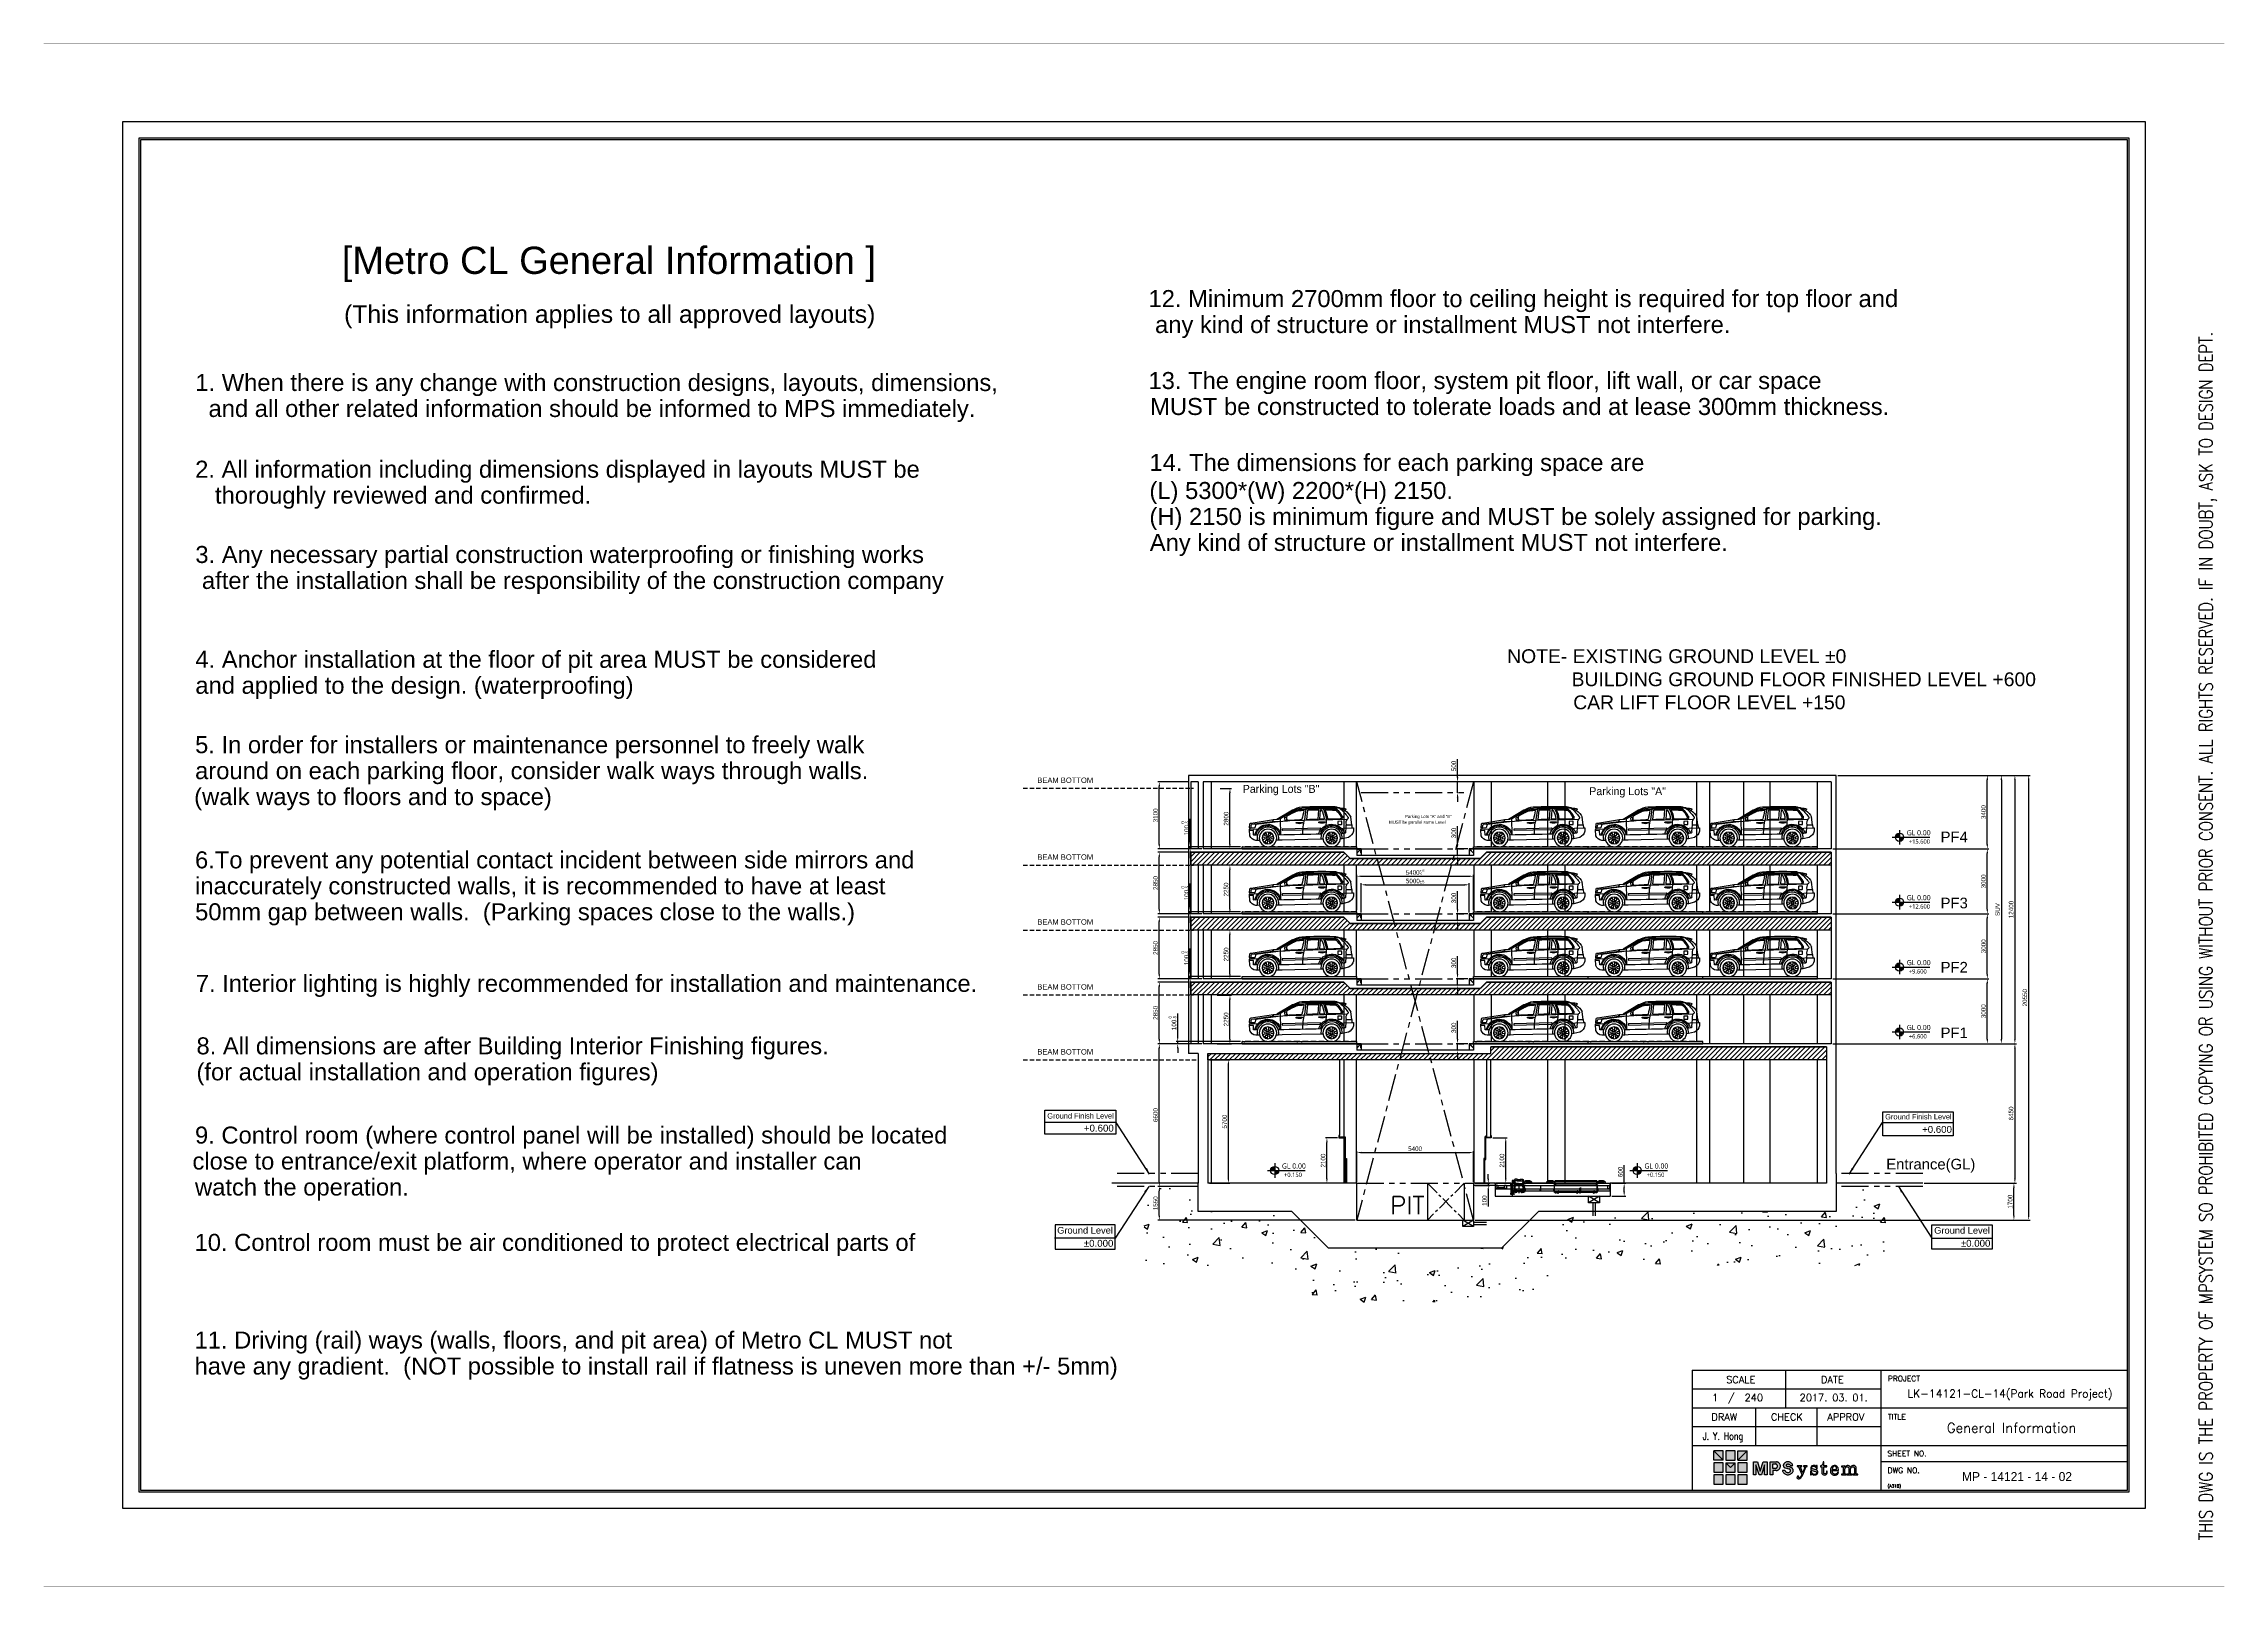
# Model space of a CAD drawing. Header units: millimetres. Extents: x -5 to 1510635, y -6 to 71285.
# Drawn here: x 50395 to 151205, y -5 to 71285 of the extents above; entities that cross this region are included whole.
import ezdxf
from ezdxf.enums import TextEntityAlignment as Align

# ---------------------------------------------------------------- set-up
doc = ezdxf.new("R2010")
doc.units = ezdxf.units.MM
doc.header["$LTSCALE"] = 1000
for name, pattern in [('CENTER', [2, 1.25, -0.25, 0.25, -0.25]), ('DASHED', [3, 2, -1]), ('HIDDEN', [0.375, 0.25, -0.125]), ('PHANTOM', [2.5, 1.25, -0.25, 0.25, -0.25, 0.25, -0.25])]:
    doc.linetypes.add(name, pattern=pattern)
for name, color, linetype in [('1', 1, 'CENTER'), ('2', 42, 'Continuous'), ('3', 3, 'Continuous'), ('A-SYM', 6, 'Continuous'), ('MP-1', 1, 'CENTER'), ('MP-2', 42, 'Continuous'), ('MP-3', 3, 'Continuous'), ('MP-4', 4, 'HIDDEN'), ('MP-5', 5, 'PHANTOM'), ('MP-7', 7, 'Continuous'), ('MP-8', 8, 'Continuous'), ('TEXT', 3, 'Continuous')]:
    doc.layers.add(name, color=color, linetype=linetype)
doc.layers.add('G-ANNO-TEXT', color=231, linetype='Continuous', lineweight=9)
doc.styles.add('GHD', font='OUTLINE', dxfattribs={"bigfont": 'GHD'})
doc.styles.add('GHG1', font='simplex.shx', dxfattribs={"bigfont": 'whgtxt.shx'})
doc.styles.add('GHM1', font='Gem1.shx', dxfattribs={"bigfont": 'Ghm1.shx'})
doc.styles.add('H', font='arial.ttf')
doc.styles.add('MPS', font='arial.ttf')
doc.styles.add('ROMANS', font='ROMANS.shx')
doc.styles.add('맑은고딕', font='malgun.ttf', dxfattribs={"height": 800})
doc.dimstyles.new('MPS2', dxfattribs={"dimscale": 100, "dimtxt": 3, "dimasz": 3, "dimexe": 1, "dimexo": 1, "dimgap": 1, "dimtad": 1, "dimzin": 12, "dimdsep": 46, "dimtxsty": 'Standard', "dimcen": 1, "dimclrd": 1, "dimclre": 1, "dimclrt": 7, "dimazin": 2, "dimtfac": 1, "dimtmove": 0, "dimatfit": 3, "dimfxl": 1, "dimarcsym": 0})
pattern_1 = [(45, (-816645.08, -299438.3), (-112.253202, 112.253202), [])]

# ---------------------------------------------------------------- blocks, each defined once
blk = doc.blocks.new('MP LOGO')
h = blk.add_hatch(color=20)
h.paths.add_polyline_path([(9, 55), (0, 64), (0, 46), (18, 46)])
h.paths.add_polyline_path([(18, 41), (0, 41), (0, 23), (18, 23)])
h.paths.add_polyline_path([(32, 32), (23, 41), (23, 23), (41, 23), (41, 41)])
h.paths.add_polyline_path([(64, 23), (64, 41), (46, 41), (46, 23)])
h.paths.add_polyline_path([(64, 46), (64, 64), (55, 55), (46, 46)])
h.paths.add_polyline_path([(64, 18), (46, 18), (46, 0), (64, 0)])
h.paths.add_polyline_path([(0, 0), (18, 0), (18, 18), (0, 18)])
h = blk.add_hatch(color=131)
h.paths.add_polyline_path([(18, 64), (0, 64), (9, 55), (18, 46)])
h.paths.add_polyline_path([(41, 64), (23, 64), (23, 46), (41, 46)])
h.paths.add_polyline_path([(64, 64), (46, 64), (46, 46), (55, 55)])
h.paths.add_polyline_path([(41, 41), (23, 41), (32, 32)])
h.paths.add_polyline_path([(41, 18), (23, 18), (23, 0), (41, 0)])
at = {"color": 131}
for points in [[(9, 55), (18, 46), (18, 64), (0, 64)], [(23, 46), (41, 46), (41, 64), (23, 64)], [(55, 55), (46, 46), (46, 64), (64, 64)], [(23, 0), (41, 0), (41, 18), (23, 18)]]:
    blk.add_lwpolyline(points, close=True, dxfattribs=at)
at = {"color": 20}
for points in [[(9, 55), (18, 46), (0, 46), (0, 64)], [(55, 55), (46, 46), (64, 46), (64, 64)], [(0, 23), (18, 23), (18, 41), (0, 41)], [(0, 0), (18, 0), (18, 18), (0, 18)], [(32, 32), (23, 41), (23, 23), (41, 23), (41, 41)], [(46, 23), (64, 23), (64, 41), (46, 41)], [(46, 0), (64, 0), (64, 18), (46, 18)]]:
    blk.add_lwpolyline(points, close=True, dxfattribs=at)
at = {"color": 143}
blk.add_lwpolyline([(23, 41), (41, 41), (32, 32), (32, 32)], close=True, dxfattribs=at)
blk = doc.blocks.new('MP LOGO 02')
at = {"layer": 'MP-2'}
h = blk.add_hatch(color=256, dxfattribs=at)
h.paths.add_polyline_path([(8.38, 4.28), (7.62, 4.28), (7.62, 1.78), (8.09, 1.78), (8.09, 3.69), (8.69, 1.78), (9.16, 1.78), (9.76, 3.69), (9.76, 1.78), (10.23, 1.78), (10.23, 4.28), (9.47, 4.28), (8.92, 2.49)])
h.paths.add_polyline_path([(10.86, 1.78), (11.38, 1.78), (11.38, 2.62), (12, 2.62), (12.11, 2.63), (12.2, 2.65), (12.3, 2.68), (12.39, 2.73), (12.47, 2.78), (12.55, 2.85), (12.62, 2.92), (12.68, 3), (12.73, 3.09), (12.77, 3.18), (12.79, 3.28), (12.81, 3.38), (12.81, 3.48), (12.8, 3.58), (12.78, 3.68), (12.75, 3.77), (12.7, 3.86), (12.65, 3.95), (12.59, 4.02), (12.51, 4.09), (12.43, 4.15), (12.35, 4.2), (12.25, 4.24), (12.16, 4.27), (12.06, 4.28), (10.86, 4.28)])
h.paths.add_polyline_path([(11.38, 3.89), (11.85, 3.89), (11.92, 3.88), (11.99, 3.85), (12.05, 3.82), (12.1, 3.77), (12.15, 3.72), (12.19, 3.66), (12.22, 3.59), (12.23, 3.52), (12.24, 3.45), (12.23, 3.38), (12.22, 3.31), (12.19, 3.24), (12.15, 3.18), (12.1, 3.13), (12.05, 3.09), (11.99, 3.05), (11.92, 3.02), (11.85, 3.01), (11.38, 3.01)], flags=16)
h.paths.add_polyline_path([(14.02, 3.76), (14.1, 3.8), (14.18, 3.82), (14.26, 3.83), (14.34, 3.83), (14.42, 3.81), (14.5, 3.79), (14.57, 3.75), (14.64, 3.7), (14.7, 3.65), (14.75, 3.58), (15.19, 3.58), (15.16, 3.69), (15.11, 3.79), (15.06, 3.88), (14.99, 3.97), (14.91, 4.05), (14.83, 4.12), (14.74, 4.18), (14.64, 4.23), (14.53, 4.27), (14.42, 4.29), (14.31, 4.31), (14.2, 4.31), (14.09, 4.29), (13.99, 4.27), (13.88, 4.23), (13.78, 4.18), (13.69, 4.12), (13.6, 4.05), (13.53, 3.97), (13.48, 3.92), (13.44, 3.85), (13.41, 3.79), (13.39, 3.72), (13.37, 3.64), (13.37, 3.57), (13.39, 3.49), (13.41, 3.42), (13.44, 3.35), (13.48, 3.29), (13.52, 3.23), (13.58, 3.19), (13.64, 3.14), (13.71, 3.11), (14.46, 2.93), (14.55, 2.91), (14.65, 2.84), (14.72, 2.75), (14.75, 2.63), (14.74, 2.52), (14.7, 2.41), (14.62, 2.32), (14.54, 2.28), (14.46, 2.25), (14.37, 2.23), (14.29, 2.22), (14.2, 2.23), (14.11, 2.24), (14.03, 2.27), (13.95, 2.3), (13.88, 2.35), (13.81, 2.41), (13.75, 2.47), (13.7, 2.54), (13.66, 2.62), (13.19, 2.62), (13.23, 2.51), (13.28, 2.4), (13.34, 2.3), (13.41, 2.21), (13.49, 2.12), (13.58, 2.05), (13.68, 1.98), (13.78, 1.92), (13.89, 1.88), (14, 1.85), (14.12, 1.82), (14.24, 1.82), (14.35, 1.82), (14.47, 1.83), (14.58, 1.86), (14.69, 1.9), (14.8, 1.95), (14.9, 2.02), (14.99, 2.09), (15.08, 2.17), (15.15, 2.26), (15.22, 2.36), (15.25, 2.43), (15.27, 2.51), (15.28, 2.59), (15.27, 2.67), (15.26, 2.75), (15.24, 2.83), (15.21, 2.9), (15.17, 2.97), (15.12, 3.04), (15.06, 3.1), (15, 3.14), (14.93, 3.19), (14.85, 3.22), (14.74, 3.27), (14.62, 3.32), (14.5, 3.36), (14.38, 3.38), (14.26, 3.4), (14.18, 3.41), (14.1, 3.42), (14.03, 3.46), (13.95, 3.52), (13.92, 3.59), (13.92, 3.67), (13.97, 3.74)])
h.paths.add_polyline_path([(16.65, 3.29), (16.65, 3.36), (16.7, 3.4), (16.91, 3.4), (16.91, 3.52), (16.03, 3.52), (16.03, 3.4), (16.16, 3.38), (16.3, 3.3), (16.93, 1.85), (16.89, 1.71), (16.73, 1.44), (16.6, 1.28), (16.47, 1.2), (16.35, 1.21), (16.37, 1.41), (16.29, 1.51), (16.13, 1.51), (16.01, 1.42), (16, 1.21), (16.09, 1.09), (16.24, 1.03), (16.44, 1.03), (16.57, 1.08), (16.76, 1.23), (16.94, 1.49), (17.11, 1.82), (17.68, 3.25), (17.79, 3.36), (17.97, 3.4), (17.97, 3.52), (17.23, 3.52), (17.23, 3.4), (17.45, 3.37), (17.5, 3.31), (17.5, 3.25), (17.12, 2.26), (17.06, 2.32)])
h.paths.add_polyline_path([(18.99, 2.94), (18.89, 3.01), (18.85, 3.09), (18.85, 3.24), (18.89, 3.31), (19, 3.41), (19.08, 3.43), (19.38, 3.42), (19.5, 3.36), (19.62, 3.25), (19.78, 2.94), (19.88, 2.94), (19.88, 3.56), (19.78, 3.56), (19.67, 3.43), (19.44, 3.56), (19.1, 3.58), (18.85, 3.5), (18.72, 3.36), (18.64, 3.14), (18.64, 2.97), (18.68, 2.83), (18.73, 2.74), (18.89, 2.62), (19.56, 2.45), (19.67, 2.4), (19.78, 2.28), (19.78, 2.09), (19.71, 1.98), (19.56, 1.9), (19.44, 1.87), (19.21, 1.9), (19.03, 1.98), (18.9, 2.11), (18.81, 2.28), (18.76, 2.47), (18.62, 2.47), (18.62, 1.76), (18.76, 1.76), (18.84, 1.9), (19.1, 1.77), (19.25, 1.73), (19.62, 1.76), (19.82, 1.86), (19.96, 2.04), (20, 2.17), (20, 2.42), (19.95, 2.57), (19.82, 2.7), (19.7, 2.78)])
h.paths.add_polyline_path([(21.18, 3.36), (21.73, 3.36), (21.73, 3.52), (21.18, 3.52), (21.18, 4.28), (21.03, 4.28), (20.99, 4.03), (20.92, 3.79), (20.74, 3.58), (20.52, 3.52), (20.52, 3.36), (20.82, 3.36), (20.82, 2.06), (20.85, 1.96), (20.96, 1.83), (21.09, 1.76), (21.39, 1.73), (21.58, 1.81), (21.71, 1.92), (21.81, 2.13), (21.84, 2.47), (21.71, 2.47), (21.68, 2.21), (21.56, 2), (21.45, 1.95), (21.32, 1.95), (21.2, 2.03), (21.18, 2.09)])
h.paths.add_polyline_path([(24.02, 2.64), (24.02, 2.75), (23.92, 3.15), (23.84, 3.29), (23.71, 3.43), (23.43, 3.57), (23.15, 3.58), (22.95, 3.53), (22.81, 3.46), (22.57, 3.2), (22.44, 2.85), (22.43, 2.49), (22.47, 2.31), (22.55, 2.12), (22.76, 1.88), (23.06, 1.75), (23.41, 1.73), (23.63, 1.81), (23.8, 1.93), (23.92, 2.07), (24.02, 2.27), (23.89, 2.31), (23.77, 2.12), (23.63, 2), (23.53, 1.95), (23.43, 1.92), (23.17, 1.93), (23, 2.03), (22.91, 2.14), (22.84, 2.34), (22.81, 2.64)])
h.paths.add_polyline_path([(22.81, 2.79), (22.85, 3.07), (22.92, 3.25), (23.02, 3.37), (23.16, 3.43), (23.35, 3.43), (23.45, 3.4), (23.53, 3.32), (23.62, 3.12), (23.62, 2.8)], flags=16)
h.paths.add_polyline_path([(25.23, 2.86), (25.26, 3.01), (25.34, 3.2), (25.43, 3.29), (25.57, 3.36), (25.75, 3.36), (25.86, 3.31), (25.94, 3.22), (26, 3.06), (26, 1.98), (25.94, 1.92), (25.68, 1.92), (25.68, 1.78), (26.61, 1.78), (26.61, 1.92), (26.38, 1.92), (26.33, 2), (26.33, 2.89), (26.37, 3.06), (26.43, 3.19), (26.51, 3.27), (26.68, 3.36), (26.86, 3.36), (26.97, 3.3), (27.04, 3.17), (27.08, 3), (27.08, 2.01), (27.02, 1.92), (26.77, 1.92), (26.77, 1.78), (27.7, 1.78), (27.7, 1.92), (27.46, 1.92), (27.41, 1.98), (27.41, 3.06), (27.38, 3.24), (27.22, 3.47), (27.02, 3.57), (26.74, 3.57), (26.47, 3.43), (26.35, 3.3), (26.33, 3.25), (26.29, 3.22), (26.22, 3.36), (26.05, 3.52), (25.86, 3.58), (25.7, 3.58), (25.57, 3.55), (25.42, 3.46), (25.32, 3.37), (25.26, 3.26), (25.23, 3.26), (25.23, 3.52), (24.56, 3.48), (24.56, 3.32), (24.85, 3.32), (24.9, 3.25), (24.9, 2), (24.83, 1.92), (24.57, 1.92), (24.57, 1.78), (24.9, 1.78), (25.52, 1.78), (25.52, 1.92), (25.28, 1.92), (25.23, 2)])
for points in [[(8.09, 1.78), (7.62, 1.78), (7.62, 4.28), (8.38, 4.28), (8.92, 2.49), (9.47, 4.28), (10.23, 4.28), (10.23, 1.78), (9.76, 1.78), (9.76, 3.69), (9.16, 1.78), (8.69, 1.78), (8.09, 3.69), (8.09, 1.78)], [(21.03, 4.28), (20.99, 4.03), (20.92, 3.79), (20.74, 3.58), (20.52, 3.52), (20.52, 3.36), (20.82, 3.36), (20.82, 2.06), (20.85, 1.96), (20.96, 1.83), (21.09, 1.76), (21.39, 1.73), (21.58, 1.81), (21.71, 1.92), (21.81, 2.13), (21.84, 2.47), (21.71, 2.47), (21.68, 2.21), (21.56, 2), (21.45, 1.95), (21.32, 1.95), (21.2, 2.03), (21.18, 2.09), (21.18, 3.36), (21.73, 3.36), (21.73, 3.52), (21.18, 3.52), (21.18, 4.28), (21.03, 4.28)], [(16.03, 3.52), (16.03, 3.4), (16.16, 3.38), (16.3, 3.3), (16.93, 1.85), (16.89, 1.71), (16.73, 1.44), (16.6, 1.28), (16.47, 1.2), (16.35, 1.21), (16.37, 1.41), (16.29, 1.51), (16.13, 1.51), (16.01, 1.42), (16, 1.21), (16.09, 1.09), (16.24, 1.03), (16.44, 1.03), (16.57, 1.08), (16.76, 1.23), (16.94, 1.49), (17.11, 1.82), (17.68, 3.25), (17.79, 3.36), (17.97, 3.4), (17.97, 3.52), (17.23, 3.52), (17.23, 3.4), (17.45, 3.37), (17.5, 3.31), (17.5, 3.25), (17.12, 2.26), (17.06, 2.32), (16.65, 3.29), (16.65, 3.36), (16.7, 3.4), (16.91, 3.4), (16.91, 3.52), (16.03, 3.52)], [(19.1, 3.58), (18.85, 3.5), (18.72, 3.36), (18.64, 3.14), (18.64, 2.97), (18.68, 2.83), (18.73, 2.74), (18.89, 2.62), (19.56, 2.45), (19.67, 2.4), (19.78, 2.28), (19.78, 2.09), (19.71, 1.98), (19.56, 1.9), (19.44, 1.87), (19.21, 1.9), (19.03, 1.98), (18.9, 2.11), (18.81, 2.28), (18.76, 2.47), (18.62, 2.47), (18.62, 1.76), (18.76, 1.76), (18.84, 1.9), (19.1, 1.77), (19.25, 1.73), (19.62, 1.76), (19.82, 1.86), (19.96, 2.04), (20, 2.17), (20, 2.42), (19.95, 2.57), (19.82, 2.7), (19.7, 2.78), (18.99, 2.94), (18.89, 3.01), (18.85, 3.09), (18.85, 3.24), (18.89, 3.31), (19, 3.41), (19.08, 3.43), (19.38, 3.42), (19.5, 3.36), (19.62, 3.25), (19.78, 2.94), (19.88, 2.94), (19.88, 3.56), (19.78, 3.56), (19.69, 3.45), (19.65, 3.45), (19.44, 3.56), (19.1, 3.58)], [(23.15, 3.58), (22.95, 3.53), (22.81, 3.46), (22.57, 3.2), (22.44, 2.85), (22.43, 2.49), (22.47, 2.31), (22.55, 2.12), (22.76, 1.88), (23.06, 1.75), (23.41, 1.73), (23.63, 1.81), (23.8, 1.93), (23.92, 2.07), (24.02, 2.27), (23.89, 2.31), (23.77, 2.12), (23.63, 2), (23.53, 1.95), (23.43, 1.92), (23.17, 1.93), (23, 2.03), (22.91, 2.14), (22.84, 2.34), (22.81, 2.64), (24.02, 2.64), (24.02, 2.75), (23.92, 3.15), (23.84, 3.29), (23.71, 3.43), (23.43, 3.57), (23.15, 3.58)], [(23.16, 3.43), (23.02, 3.37), (22.92, 3.25), (22.85, 3.07), (22.81, 2.79), (23.62, 2.8), (23.62, 3.12), (23.53, 3.32), (23.45, 3.4), (23.35, 3.43), (23.16, 3.43)], [(25.7, 3.58), (25.57, 3.55), (25.42, 3.46), (25.32, 3.37), (25.26, 3.26), (25.23, 3.26), (25.23, 3.52), (24.56, 3.48), (24.56, 3.32), (24.85, 3.32), (24.9, 3.25), (24.9, 2), (24.83, 1.92), (24.57, 1.92), (24.57, 1.78), (24.9, 1.78), (25.52, 1.78), (25.52, 1.92), (25.28, 1.92), (25.23, 2), (25.23, 2.86), (25.26, 3.01), (25.34, 3.2), (25.43, 3.29), (25.57, 3.36), (25.75, 3.36), (25.86, 3.31), (25.94, 3.22), (26, 3.06), (26, 1.98), (25.94, 1.92), (25.68, 1.92), (25.68, 1.78), (26.61, 1.78), (26.61, 1.92), (26.38, 1.92), (26.33, 2), (26.33, 2.89), (26.37, 3.06), (26.43, 3.19), (26.51, 3.27), (26.68, 3.36), (26.86, 3.36), (26.97, 3.3), (27.04, 3.17), (27.08, 3), (27.08, 2.01), (27.02, 1.92), (26.77, 1.92), (26.77, 1.78), (27.7, 1.78), (27.7, 1.92), (27.46, 1.92), (27.41, 1.98), (27.41, 3.06), (27.38, 3.24), (27.22, 3.47), (27.02, 3.57), (26.74, 3.57), (26.47, 3.43), (26.35, 3.3), (26.33, 3.25), (26.29, 3.22), (26.22, 3.36), (26.05, 3.52), (25.86, 3.58), (25.7, 3.58)]]:
    blk.add_lwpolyline(points, close=True, dxfattribs=at)
for points in [[(12, 2.62), (11.38, 2.62), (11.38, 1.78), (10.86, 1.78), (10.86, 4.28), (12.06, 4.28)], [(12, 2.62), (12.11, 2.63), (12.2, 2.65), (12.3, 2.68), (12.39, 2.73), (12.47, 2.78), (12.55, 2.85), (12.62, 2.92), (12.68, 3), (12.73, 3.09), (12.77, 3.18), (12.79, 3.28), (12.81, 3.38), (12.81, 3.48), (12.8, 3.58), (12.78, 3.68), (12.75, 3.77), (12.7, 3.86), (12.65, 3.95), (12.59, 4.02), (12.51, 4.09), (12.43, 4.15), (12.35, 4.2), (12.25, 4.24), (12.16, 4.27), (12.06, 4.28)], [(14.75, 3.58), (15.19, 3.58), (15.16, 3.69), (15.11, 3.79), (15.06, 3.88), (14.99, 3.97), (14.91, 4.05), (14.83, 4.12), (14.74, 4.18), (14.64, 4.23), (14.53, 4.27), (14.42, 4.29), (14.31, 4.31), (14.2, 4.31), (14.09, 4.29), (13.99, 4.27), (13.88, 4.23), (13.78, 4.18), (13.69, 4.12), (13.6, 4.05), (13.53, 3.97), (13.48, 3.92), (13.44, 3.85), (13.41, 3.79), (13.39, 3.72), (13.37, 3.64), (13.37, 3.57), (13.39, 3.49), (13.41, 3.42), (13.44, 3.35), (13.48, 3.29), (13.52, 3.23), (13.58, 3.19), (13.64, 3.14), (13.71, 3.11), (14.46, 2.93)], [(11.85, 3.01), (11.38, 3.01), (11.38, 3.89), (11.85, 3.89)], [(11.85, 3.01), (11.92, 3.02), (11.99, 3.05), (12.05, 3.09), (12.1, 3.13), (12.15, 3.18), (12.19, 3.24), (12.22, 3.31), (12.23, 3.38), (12.24, 3.45), (12.23, 3.52), (12.22, 3.59), (12.19, 3.66), (12.15, 3.72), (12.1, 3.77), (12.05, 3.82), (11.99, 3.85), (11.92, 3.88), (11.85, 3.89)], [(13.66, 2.62), (13.19, 2.62), (13.23, 2.51), (13.28, 2.4), (13.34, 2.3), (13.41, 2.21), (13.49, 2.12), (13.58, 2.05), (13.68, 1.98), (13.78, 1.92), (13.89, 1.88), (14, 1.85), (14.12, 1.82), (14.24, 1.82), (14.35, 1.82), (14.47, 1.83), (14.58, 1.86), (14.69, 1.9), (14.8, 1.95), (14.9, 2.02), (14.99, 2.09), (15.08, 2.17), (15.15, 2.26), (15.22, 2.36), (15.25, 2.43), (15.27, 2.51), (15.28, 2.59), (15.27, 2.67), (15.26, 2.75), (15.24, 2.83), (15.21, 2.9), (15.17, 2.97), (15.12, 3.04), (15.06, 3.1), (15, 3.14), (14.93, 3.19), (14.85, 3.22), (14.74, 3.27), (14.62, 3.32), (14.5, 3.36), (14.38, 3.38), (14.26, 3.4)], [(13.66, 2.62), (13.7, 2.54), (13.75, 2.47), (13.81, 2.41), (13.88, 2.35), (13.95, 2.3), (14.03, 2.27), (14.11, 2.24), (14.2, 2.23), (14.29, 2.22), (14.37, 2.23), (14.46, 2.25), (14.54, 2.28)], [(14.02, 3.76), (13.99, 3.75), (13.96, 3.72), (13.93, 3.69), (13.92, 3.65), (13.92, 3.61), (13.93, 3.57), (13.94, 3.53), (13.97, 3.5)], [(13.97, 3.5), (14.03, 3.46), (14.1, 3.42), (14.18, 3.41), (14.26, 3.4)], [(14.75, 3.58), (14.7, 3.65), (14.64, 3.7), (14.57, 3.75), (14.5, 3.79), (14.42, 3.81), (14.34, 3.83), (14.26, 3.83), (14.18, 3.82), (14.1, 3.8), (14.02, 3.76)], [(14.54, 2.28), (14.59, 2.31), (14.64, 2.34), (14.68, 2.39), (14.71, 2.44), (14.73, 2.49), (14.75, 2.55), (14.75, 2.61), (14.74, 2.66), (14.73, 2.72), (14.7, 2.77), (14.66, 2.82), (14.62, 2.86), (14.57, 2.89), (14.52, 2.92), (14.46, 2.93)]]:
    blk.add_lwpolyline(points, dxfattribs=at)
at = {"color": 40, "xscale": 0.1000000000000227, "yscale": 0.1000000000000227, "zscale": 0.1000000000000227}
blk.add_blockref('MP LOGO', (0, 0), dxfattribs=at)
blk = doc.blocks.new('Door 2500-2up_2')
at = {"layer": 'MP-2'}
blk.add_lwpolyline([(-258151, -48910), (-258151, -48980), (-258351, -48980), (-258351, -48910), (-258371, -48910), (-258371, -49010), (-258131, -49010), (-258131, -48910), (-258151, -48910)], dxfattribs=at)
for points in [[(-258081, -50010), (-258121, -50010), (-258121, -48960), (-258081, -48960)], [(-258031, -51110), (-258071, -51110), (-258071, -49960), (-258031, -49960)]]:
    blk.add_lwpolyline(points, close=True, dxfattribs=at)
blk = doc.blocks.new('DA16')
at = {"layer": '1', "color": 2, "linetype": 'Continuous'}
for p, q in [((15, 3), (-15, 3)), ((-15, 3), (-15, 0)), ((-13, 14), (-13, 4)), ((10, 21), (-10, 21)), ((10, 16), (-10, 16)), ((-8, 24), (-7, 25)), ((-8, 24), (-8, 21)), ((7, 25), (-7, 25)), ((8, 24), (7, 25)), ((8, 24), (8, 21)), ((13, 14), (13, 4)), ((15, 3), (15, 0))]:
    blk.add_line(p, q, dxfattribs=at)
at = {"layer": '1', "color": 1, "linetype": 'Continuous'}
for p, q in [((-8, 24), (8, 24)), ((-7, 25), (-7, 21)), ((7, 25), (7, 21))]:
    blk.add_line(p, q, dxfattribs=at)
at = {"layer": '1', "color": 2, "linetype": 'Continuous'}
for centre, radius, start, end in [((-10, 11), 4.53, 44.55483, 135.44517), ((-10, 19), 2, 89.99999, 180), ((10, 11), 4.53, 44.55483, 135.44518), ((10, 19), 2, 0.00001, 90.00001)]:
    blk.add_arc(centre, radius, start, end, dxfattribs=at)
blk = doc.blocks.new('D12')
at = {"layer": '1', "color": 2, "linetype": 'Continuous'}
for p, q in [((12, 2), (-12, 2)), ((-12, 2), (-12, 0)), ((-10, 11), (-10, 4)), ((8, 12), (-8, 12)), ((-6, 15), (-5, 16)), ((-6, 15), (-6, 12)), ((5, 16), (-5, 16)), ((6, 15), (5, 16)), ((6, 15), (6, 12)), ((10, 11), (10, 4)), ((12, 2), (12, 0))]:
    blk.add_line(p, q, dxfattribs=at)
at = {"layer": '1', "color": 1, "linetype": 'Continuous'}
for p, q in [((-6, 15), (6, 15)), ((-5, 16), (-5, 12)), ((-5, 11), (-5, 4)), ((5, 16), (5, 12)), ((5, 11), (5, 4))]:
    blk.add_line(p, q, dxfattribs=at)
at = {"layer": '1', "color": 2, "linetype": 'Continuous'}
for centre, radius, start, end in [((-8, 9), 3.75, 46.73665, 133.26335), ((-8, 6), 3.75, 226.73666, 313.26335), ((0, -2), 14.6, 68.42596, 111.57404), ((0, 17), 14.6, 248.42596, 291.57404), ((8, 9), 3.75, 46.73666, 133.26335), ((8, 6), 3.75, 226.73666, 313.26334)]:
    blk.add_arc(centre, radius, start, end, dxfattribs=at)
blk = doc.blocks.new('CD-02-S-5200x2300-070616')
at = {"layer": 'MP-2'}
for p, q in [((-3865, 0), (-3865, 22)), ((-3805, 0), (-3805, 22)), ((-3605, 122), (-3765, 122)), ((-3605, 62), (-3765, 62)), ((-3565, 0), (-3565, 22)), ((-3505, 0), (-3505, 22)), ((-3485, -100), (-3485, 110)), ((-3485, 110), (-3475, 110)), ((-3485, 85), (-1505, 85)), ((-3475, 110), (-1560, 110)), ((-3475, -100), (-3475, 110)), ((-3475, 59), (-1560, 59)), ((-1575, 0), (-3460, 0)), ((-3460, -100), (-3460, 0)), ((-3330, 110), (-3330, 59)), ((-3130, 110), (-3130, 59)), ((-2930, 110), (-2930, 59)), ((-2730, 110), (-2730, 59)), ((-2530, 110), (-2530, 59)), ((-2330, 110), (-2330, 59)), ((-2130, 110), (-2130, 59)), ((-1930, 110), (-1930, 59)), ((-1730, 110), (-1730, 59)), ((-1575, 0), (-1575, -100)), ((-1550, 110), (-1560, 110)), ((-1560, -100), (-1560, 110)), ((-1550, -100), (-1550, 110)), ((-100, 0), (-1530, 0)), ((-1525, 0), (-1525, 22)), ((-1465, 0), (-1465, 22)), ((-1265, 122), (-1425, 122)), ((-1265, 62), (-1425, 62)), ((-1225, 0), (-1225, 22)), ((-1165, 0), (-1165, 22)), ((-465, 0), (-465, 22)), ((-405, 0), (-405, 22)), ((-205, 122), (-365, 122)), ((-205, 62), (-365, 62)), ((-165, 0), (-165, 22)), ((-105, 0), (-105, 22)), ((-80, -75), (-80, 170)), ((-70, 170), (-80, 170)), ((-70, 180), (-70, -100)), ((-63, 180), (-70, 180)), ((-63, 110), (-70, 110)), ((-63, 110), (-63, 180)), ((34, 185), (-58, 185)), ((34, 105), (-58, 105)), ((-57, 0), (-57, -55)), ((-57, 0), (-50, 0)), ((-50, -41), (-50, 0)), ((-47, 2), (-48, -20)), ((-47, 2), (-26, 4)), ((-26, 4), (-29, -26)), ((89, -5), (-26, 4)), ((37, 107), (37, 182)), ((52, 176), (39, 184)), ((39, 106), (52, 114)), ((183, 175), (57, 175)), ((57, 175), (57, 115)), ((183, 115), (57, 115)), ((120, 0), (120, -460)), ((151, -5), (266, 4)), ((183, 175), (183, 115)), ((188, 176), (201, 184)), ((201, 106), (188, 114)), ((203, 107), (203, 182)), ((206, 185), (298, 185)), ((206, 105), (298, 105)), ((287, 2), (266, 4)), ((266, 4), (269, -26)), ((287, 2), (288, -20)), ((297, 0), (290, 0)), ((290, -41), (290, 0)), ((297, 0), (297, -55)), ((303, 110), (303, 180)), ((303, 180), (310, 180)), ((303, 110), (310, 110)), ((310, 180), (310, -100)), ((310, 170), (320, 170)), ((320, -75), (320, 170)), ((350, 0), (350, -485)), ((500, 0), (350, 0)), ((368, 99), (392, 130)), ((371, 102), (391, 130)), ((371, 102), (371, 85)), ((371, 85), (409, 85)), ((390, 102), (406, 130)), ((390, 102), (390, 85)), ((391, 130), (441, 130)), ((409, 85), (409, 0)), ((414, -373), (414, 3)), ((425, -471), (425, 135)), ((425, -573), (425, 120)), ((436, -373), (436, 3)), ((441, 130), (441, 0)), ((500, 0), (500, -485)), ((1195, 0), (503, 0)), ((503, -100), (503, 0)), ((1195, -100), (1195, 0)), ((-3505, 0), (-4075, 0)), ((-4075, 0), (-4075, -100)), ((-3505, -3), (-4075, -3)), ((1195, -100), (-4075, -100)), ((-4075, -100), (-4075, -350)), ((1195, -250), (-4075, -250)), ((-20, -350), (-4075, -350)), ((-4072, -106), (-4072, -244)), ((-3981, -103), (-4069, -103)), ((-3981, -247), (-4069, -247)), ((-3978, -106), (-3978, -244)), ((-3975, -106), (-3975, -244)), ((-3540, -103), (-3540, -100)), ((-3540, -103), (-3506, -103)), ((-3540, -340), (-3540, -247)), ((-3540, -247), (-3506, -247)), ((-3540, -337), (-3506, -337)), ((-3540, -340), (-3506, -340)), ((-3503, -334), (-3503, -106)), ((-3500, -100), (-3500, 0)), ((-3500, -250), (-3500, -110)), ((-3500, -334), (-3500, -250)), ((-3493, -383), (-3495, -385)), ((-3495, -426), (-3495, -385)), ((-3493, -428), (-3495, -426)), ((-3493, -383), (-3493, -428)), ((-3493, -383), (-3481, -383)), ((-3493, -428), (-3481, -428)), ((-3483, -398), (-3427, -398)), ((-3427, -412), (-3483, -412)), ((-3481, -440), (-3481, -370)), ((-3481, -370), (-3431, -370)), ((-3481, -383), (-3431, -383)), ((-3481, -428), (-3431, -428)), ((-3481, -440), (-3431, -440)), ((-3460, -40), (-1575, -40)), ((-3431, -440), (-3431, -370)), ((-3431, -383), (-3373, -383)), ((-3431, -428), (-3373, -428)), ((-3415, -354), (-3415, -350)), ((-3411, -358), (-3382, -358)), ((-3386, -415), (-3386, -395)), ((-3385, -392), (-3376, -392)), ((-3385, -398), (-3376, -398)), ((-3385, -412), (-3376, -412)), ((-3385, -418), (-3376, -418)), ((-3381, -405), (-1498, -405)), ((-3376, -390), (-3373, -390)), ((-3376, -420), (-3376, -390)), ((-3376, -420), (-3373, -420)), ((-3373, -446), (-3373, -367)), ((-3373, -383), (-3316, -383)), ((-3373, -428), (-3316, -428)), ((-3369, -450), (-3365, -450)), ((-3365, -348), (-3347, -348)), ((-3365, -463), (-3365, -348)), ((-3365, -463), (-3347, -463)), ((-3350, -390), (-3350, -362)), ((-3350, -385), (-3349, -385)), ((-3350, -420), (-3350, -448)), ((-3350, -425), (-3349, -425)), ((-3330, -349), (-3347, -348)), ((-3347, -423), (-3347, -387)), ((-3330, -461), (-3347, -463)), ((-3325, -456), (-3325, -354)), ((-3325, -372), (-3318, -372)), ((-3325, -438), (-3318, -438)), ((-3316, -374), (-3318, -372)), ((-3318, -438), (-3316, -436)), ((-3316, -436), (-3316, -374)), ((-3316, -383), (-2609, -383)), ((-3316, -428), (-2609, -428)), ((-2674, -370), (-2724, -370)), ((-2724, -383), (-2724, -370)), ((-2724, -440), (-2724, -428)), ((-2674, -440), (-2724, -440)), ((-2718, -200), (-2718, -350)), ((-2718, -350), (-2718, -370)), ((-2713, -200), (-2713, -370)), ((-2680, -224), (-2680, -350)), ((-2680, -350), (-2680, -370)), ((-2674, -383), (-2674, -370)), ((-2674, -440), (-2674, -428)), ((-2609, -374), (-2607, -372)), ((-2609, -436), (-2609, -374)), ((-2552, -383), (-2609, -383)), ((-2552, -428), (-2609, -428)), ((-2607, -438), (-2609, -436)), ((-2600, -372), (-2607, -372)), ((-2600, -438), (-2607, -438)), ((-2600, -456), (-2600, -354)), ((-2595, -349), (-2578, -348)), ((-2595, -461), (-2578, -463)), ((-2560, -348), (-2578, -348)), ((-2578, -423), (-2578, -387)), ((-2560, -463), (-2578, -463)), ((-2575, -385), (-2576, -385)), ((-2575, -425), (-2576, -425)), ((-2575, -390), (-2575, -362)), ((-2575, -420), (-2575, -448)), ((-2560, -463), (-2560, -348)), ((-2510, -350), (-2560, -350)), ((-2556, -450), (-2560, -450)), ((-2549, -397), (-2557, -397)), ((-2549, -413), (-2557, -413)), ((-2552, -446), (-2552, -369)), ((-2552, -383), (-1719, -383)), ((-2549, -390), (-2552, -390)), ((-2549, -420), (-2552, -420)), ((-2552, -428), (-1719, -428)), ((-2549, -420), (-2549, -390)), ((-2540, -392), (-2549, -392)), ((-2540, -398), (-2549, -398)), ((-2540, -412), (-2549, -412)), ((-2540, -418), (-2549, -418)), ((-2514, -358), (-2541, -358)), ((-2539, -415), (-2539, -395)), ((-2510, -354), (-2510, -350)), ((-1719, -374), (-1717, -372)), ((-1719, -436), (-1719, -374)), ((-1662, -383), (-1719, -383)), ((-1662, -428), (-1719, -428)), ((-1717, -438), (-1719, -436)), ((-1710, -372), (-1717, -372)), ((-1710, -438), (-1717, -438)), ((-1710, -456), (-1710, -354)), ((-1705, -349), (-1688, -348)), ((-1705, -461), (-1688, -463)), ((-1670, -348), (-1688, -348)), ((-1688, -423), (-1688, -387)), ((-1670, -463), (-1688, -463)), ((-1685, -385), (-1686, -385)), ((-1685, -425), (-1686, -425)), ((-1685, -390), (-1685, -362)), ((-1685, -420), (-1685, -448)), ((-1670, -463), (-1670, -348)), ((-1620, -350), (-1670, -350)), ((-1666, -450), (-1670, -450)), ((-1659, -397), (-1667, -397)), ((-1659, -413), (-1667, -413)), ((-1662, -446), (-1662, -369)), ((-1604, -383), (-1662, -383)), ((-1659, -390), (-1662, -390)), ((-1659, -420), (-1662, -420)), ((-1604, -428), (-1662, -428)), ((-1659, -420), (-1659, -390)), ((-1650, -392), (-1659, -392)), ((-1650, -398), (-1659, -398)), ((-1650, -412), (-1659, -412)), ((-1650, -418), (-1659, -418)), ((-1624, -358), (-1651, -358)), ((-1649, -415), (-1649, -395)), ((-1620, -354), (-1620, -350)), ((-1552, -398), (-1608, -398)), ((-1608, -412), (-1552, -412)), ((-1604, -440), (-1604, -370)), ((-1554, -370), (-1604, -370)), ((-1554, -383), (-1604, -383)), ((-1554, -428), (-1604, -428)), ((-1554, -440), (-1604, -440)), ((-1598, -350), (-1598, -370)), ((-1560, -350), (-1560, -370)), ((-1554, -440), (-1554, -370)), ((-1542, -383), (-1554, -383)), ((-1542, -428), (-1554, -428)), ((-1542, -383), (-1542, -428)), ((-1542, -383), (-1540, -385)), ((-1542, -428), (-1540, -426)), ((-1540, -426), (-1540, -385)), ((-1530, -100), (-1530, 0)), ((-1530, -3), (-100, -3)), ((-1530, -250), (-1530, -110)), ((-1530, -334), (-1530, -250)), ((-1527, -334), (-1527, -106)), ((-1490, -103), (-1524, -103)), ((-1490, -247), (-1524, -247)), ((-1490, -337), (-1524, -337)), ((-1490, -340), (-1524, -340)), ((-1490, -103), (-1490, -100)), ((-1490, -340), (-1490, -247)), ((-895, -250), (-895, -110)), ((-895, -334), (-895, -250)), ((-892, -334), (-892, -106)), ((-855, -103), (-889, -103)), ((-855, -247), (-889, -247)), ((-855, -337), (-889, -337)), ((-855, -340), (-889, -340)), ((-855, -103), (-855, -100)), ((-855, -340), (-855, -247)), ((-175, -103), (-175, -100)), ((-175, -103), (-141, -103)), ((-175, -340), (-175, -247)), ((-175, -247), (-141, -247)), ((-175, -337), (-141, -337)), ((-175, -340), (-141, -340)), ((-66, -374), (-169, -374)), ((-138, -334), (-138, -106)), ((-135, -250), (-135, -110)), ((-135, -334), (-135, -250)), ((-128, -370), (366, -370)), ((-25, -130), (-126, -130)), ((-120, -349), (-118, -348)), ((-120, -390), (-120, -349)), ((-120, -390), (-118, -392)), ((-118, -348), (-118, -392)), ((-118, -348), (-114, -348)), ((-118, -392), (-114, -392)), ((-114, -405), (-114, -335)), ((-64, -335), (-114, -335)), ((-114, -348), (-64, -348)), ((-114, -392), (-64, -392)), ((-64, -405), (-114, -405)), ((-108, -100), (-108, -75)), ((-70, -75), (-108, -75)), ((-108, -250), (-108, -100)), ((-108, -335), (-108, -250)), ((-108, -363), (-72, -363)), ((-72, -377), (-108, -377)), ((-100, -100), (-100, 0)), ((-95, -307), (-95, -422)), ((-75, -335), (-75, -75)), ((-53, -349), (-73, -349)), ((-51, -399), (-73, -399)), ((310, -70), (-70, -70)), ((310, -76), (-70, -76)), ((-70, -100), (-70, -250)), ((-70, -250), (-70, -335)), ((-67, -55), (-67, -70)), ((-67, -55), (-7, -55)), ((-64, -405), (-64, -335)), ((-64, -348), (-59, -348)), ((-64, -392), (-59, -392)), ((-63, -341), (-63, -411)), ((-59, -339), (-57, -337)), ((-59, -401), (-59, -339)), ((-59, -392), (-2, -392)), ((-57, -403), (-59, -401)), ((-58, -13), (-57, -3)), ((-50, -14), (-58, -13)), ((-49, -4), (-57, -3)), ((105, -21), (-57, -8)), ((-50, -337), (-57, -337)), ((-50, -403), (-57, -403)), ((-48, -14), (-50, -14)), ((-50, -421), (-50, -319)), ((-47, -4), (-49, -4)), ((-48, -20), (-29, -26)), ((-45, -314), (-28, -312)), ((-45, -426), (-28, -428)), ((-20, -48), (-44, -48)), ((87, -35), (-29, -26)), ((-10, -312), (-28, -312)), ((-28, -388), (-28, -352)), ((-10, -428), (-28, -428)), ((-25, -350), (-26, -350)), ((-25, -390), (-26, -390)), ((-25, -355), (-25, -327)), ((-25, -385), (-25, -413)), ((-17, -55), (-17, -51)), ((-12, -348), (252, -348)), ((-12, -392), (252, -392)), ((-10, -435), (-10, -250)), ((-10, -315), (50, -315)), ((-6, -435), (-10, -435)), ((-7, -70), (-7, -55)), ((1, -362), (-7, -362)), ((1, -378), (-7, -378)), ((-2, -431), (-2, -334)), ((1, -355), (-2, -355)), ((1, -385), (-2, -385)), ((1, -385), (1, -355)), ((10, -357), (1, -357)), ((10, -363), (1, -363)), ((10, -377), (1, -377)), ((10, -383), (1, -383)), ((46, -323), (9, -323)), ((11, -380), (11, -360)), ((30, -315), (30, -250)), ((50, -319), (50, -315)), ((60, -66), (60, -70)), ((87, -63), (63, -63)), ((89, -5), (87, -35)), ((90, -32), (87, -35)), ((92, -8), (89, -5)), ((92, -8), (90, -32)), ((93, -25), (91, -25)), ((94, -15), (92, -15)), ((93, -12), (100, -12)), ((93, -12), (93, -56)), ((101, -26), (93, -25)), ((102, -16), (94, -15)), ((100, -70), (100, -12)), ((101, -26), (102, -16)), ((135, -21), (297, -8)), ((138, -16), (146, -15)), ((139, -26), (138, -16)), ((139, -26), (147, -25)), ((147, -12), (140, -12)), ((140, -70), (140, -12)), ((146, -15), (148, -15)), ((147, -12), (147, -56)), ((147, -25), (149, -25)), ((148, -8), (151, -5)), ((148, -8), (150, -32)), ((150, -32), (153, -35)), ((151, -5), (153, -35)), ((153, -35), (269, -26)), ((153, -63), (177, -63)), ((180, -66), (180, -70)), ((190, -319), (190, -315)), ((250, -315), (190, -315)), ((194, -323), (231, -323)), ((210, -315), (210, -250)), ((229, -380), (229, -360)), ((230, -357), (239, -357)), ((230, -363), (239, -363)), ((230, -377), (239, -377)), ((230, -383), (239, -383)), ((239, -355), (242, -355)), ((239, -385), (239, -355)), ((239, -362), (247, -362)), ((239, -378), (247, -378)), ((239, -385), (242, -385)), ((242, -431), (242, -334)), ((299, -348), (242, -348)), ((299, -392), (242, -392)), ((246, -435), (250, -435)), ((307, -55), (247, -55)), ((247, -70), (247, -55)), ((250, -435), (250, -250)), ((250, -312), (268, -312)), ((250, -428), (268, -428)), ((257, -55), (257, -51)), ((260, -48), (284, -48)), ((265, -130), (366, -130)), ((265, -355), (265, -327)), ((265, -350), (266, -350)), ((265, -385), (265, -413)), ((265, -390), (266, -390)), ((285, -314), (268, -312)), ((268, -388), (268, -352)), ((285, -426), (268, -428)), ((288, -20), (269, -26)), ((287, -4), (289, -4)), ((288, -14), (290, -14)), ((289, -4), (297, -3)), ((290, -14), (298, -13)), ((290, -421), (290, -319)), ((290, -337), (297, -337)), ((290, -403), (297, -403)), ((298, -13), (297, -3)), ((299, -339), (297, -337)), ((297, -403), (299, -401)), ((299, -401), (299, -339)), ((304, -348), (299, -348)), ((304, -392), (299, -392)), ((304, -405), (304, -335)), ((304, -335), (354, -335)), ((354, -348), (304, -348)), ((354, -392), (304, -392)), ((304, -405), (354, -405)), ((307, -55), (307, -70)), ((310, -75), (348, -75)), ((310, -100), (310, -250)), ((310, -250), (310, -335)), ((348, -363), (312, -363)), ((312, -377), (348, -377)), ((315, -335), (315, -75)), ((348, -100), (348, -75)), ((348, -250), (348, -100)), ((348, -335), (348, -250)), ((500, -485), (350, -485)), ((350, -485), (350, -535)), ((360, -535), (350, -535)), ((354, -405), (354, -335)), ((358, -348), (354, -348)), ((358, -392), (354, -392)), ((359, -458), (357, -460)), ((357, -485), (357, -460)), ((493, -475), (357, -475)), ((358, -348), (358, -392)), ((360, -349), (358, -348)), ((360, -390), (358, -392)), ((383, -458), (359, -458)), ((360, -390), (360, -349)), ((360, -497), (360, -535)), ((364, -458), (364, -485)), ((364, -485), (364, -491)), ((366, -485), (366, -491)), ((484, -491), (366, -491)), ((372, -453), (372, -496)), ((378, -485), (378, -491)), ((380, -485), (380, -491)), ((381, -458), (381, -485)), ((383, -465), (383, -335)), ((414, -335), (383, -335)), ((468, -465), (383, -465)), ((462, -360), (389, -360)), ((399, -345), (399, -375)), ((414, -345), (399, -345)), ((414, -354), (399, -354)), ((414, -366), (399, -366)), ((452, -375), (399, -375)), ((414, -345), (414, -375)), ((414, -354), (436, -354)), ((414, -363), (436, -363)), ((414, -366), (436, -366)), ((414, -373), (436, -373)), ((468, -335), (436, -335)), ((452, -345), (436, -345)), ((437, -345), (437, -375)), ((452, -354), (437, -354)), ((452, -366), (437, -366)), ((452, -345), (452, -375)), ((468, -465), (468, -335)), ((491, -458), (468, -458)), ((470, -458), (470, -485)), ((470, -485), (470, -491)), ((472, -485), (472, -491)), ((478, -453), (478, -496)), ((484, -485), (484, -491)), ((486, -485), (486, -491)), ((487, -458), (487, -485)), ((490, -497), (490, -535)), ((500, -535), (490, -535)), ((491, -458), (493, -460)), ((493, -485), (493, -460)), ((500, -485), (500, -535)), ((503, -3), (1195, -3)), ((700, -106), (700, -244)), ((703, -106), (703, -244)), ((706, -103), (794, -103)), ((706, -247), (794, -247)), ((706, -247), (794, -247)), ((797, -106), (797, -244)), ((800, -100), (800, -250)), ((1120, -200), (800, -200)), ((1095, -106), (1095, -244)), ((1098, -106), (1098, -244)), ((1101, -103), (1189, -103)), ((1101, -247), (1189, -247)), ((1192, -106), (1192, -244)), ((1195, -100), (1195, -250))]:
    blk.add_line(p, q, dxfattribs=at)
for centre, radius, start, end in [((-3765, 22), 100, 89.99999, 179.99999), ((-3765, 22), 40, 89.99999, 179.99999), ((-3605, 22), 100, 0.00001, 90.00001), ((-3605, 22), 40, 0.00001, 90.00001), ((-1425, 22), 100, 89.99999, 179.99999), ((-1425, 22), 40, 89.99999, 179.99999), ((-1265, 22), 100, 0.00001, 90.00001), ((-1265, 22), 40, 0.00001, 90.00001), ((-365, 22), 100, 89.99999, 179.99999), ((-365, 22), 40, 89.99999, 179.99999), ((-205, 22), 100, 0.00001, 90.00001), ((-205, 22), 40, 0.00001, 90.00001), ((-58, 180), 5, 90.00001, 180.00002), ((-58, 110), 5, 179.99999, 269.99999), ((34, 175), 10, 59.99999, 89.99999), ((34, 115), 10, 269.99999, 299.99999), ((57, 185), 10, 239.99999, 270), ((57, 105), 10, 90, 119.99999), ((183, 185), 10, 270.00001, 300.00001), ((183, 105), 10, 60.00001, 90.00001), ((206, 175), 10, 90.00001, 120.00001), ((206, 115), 10, 240.00001, 270.00002), ((298, 180), 5, 0.00001, 90.00001), ((298, 110), 5, 270.00002, 0.00001), ((-4069, -106), 6, 90.00001, 180), ((-4069, -244), 6, 180, 270.00001), ((-4069, -106), 3, 90.00001, 180), ((-4069, -244), 3, 180, 270.00001), ((-3981, -106), 6, 0.00001, 90.00001), ((-3981, -106), 3, 0.00001, 90.00001), ((-3981, -244), 6, 270.00001, 0.00001), ((-3981, -244), 3, 270.00001, 0.00001), ((-3506, -106), 6, 0.00001, 90.00001), ((-3506, -106), 3, 0.00001, 90.00001), ((-3506, -244), 3, 270.00002, 0.00001), ((-3506, -334), 6, 270.00002, 0.00001), ((-3506, -334), 3, 270.00002, 0.00001), ((-3483, -405), 7, 90.00001, 270.00001), ((-3427, -405), 7, 270.00001, 90.00001), ((-3411, -354), 4, 180.00002, 270.00002), ((-3381, -395), 4.53, 134.55483, 225.44518), ((-3368, -405), 18.3, 157.85096, 202.14905), ((-3381, -415), 4.53, 134.55483, 225.44518), ((-3382, -367), 9, 0.00001, 90.00001), ((-3369, -446), 4, 180.00002, 270.00002), ((-3345, -362), 5, 114.33283, 180), ((-3345, -390), 5, 180, 210.18073), ((-3345, -420), 5, 149.81927, 180), ((-3345, -448), 5, 180, 245.66718), ((-3349, -387), 2, 0.00001, 90.00001), ((-3349, -423), 2, 270, 359.99999), ((-3330, -354), 5, 0.00001, 85.00001), ((-3330, -456), 5, 275, 359.99999), ((-2595, -354), 5, 95, 179.99999), ((-2595, -456), 5, 180.00002, 265.00001), ((-2580, -362), 5, 0.00001, 65.66717), ((-2576, -387), 2, 89.99999, 179.99999), ((-2576, -423), 2, 180.00002, 270.00001), ((-2580, -448), 5, 294.33283, 0.00001), ((-2580, -390), 5, 329.81928, 0.00001), ((-2580, -420), 5, 0.00001, 30.18073), ((-2556, -446), 4, 269.99999, 359.99999), ((-2541, -369), 11, 89.99999, 179.99999), ((-2544, -395), 4.53, 314.55482, 45.44518), ((-2557, -405), 18.3, 337.85096, 22.14904), ((-2544, -415), 4.53, 314.55483, 45.44518), ((-2514, -354), 4, 269.99999, 359.99999), ((-1705, -354), 5, 95, 179.99999), ((-1705, -456), 5, 180.00002, 265.00001), ((-1690, -362), 5, 0.00001, 65.66717), ((-1686, -387), 2, 89.99999, 179.99999), ((-1686, -423), 2, 180.00002, 270.00001), ((-1690, -448), 5, 294.33283, 0.00001), ((-1690, -390), 5, 329.81928, 0.00001), ((-1690, -420), 5, 0.00001, 30.18073), ((-1666, -446), 4, 269.99999, 359.99999), ((-1651, -369), 11, 89.99999, 179.99999), ((-1654, -395), 4.53, 314.55482, 45.44518), ((-1667, -405), 18.3, 337.85096, 22.14904), ((-1654, -415), 4.53, 314.55483, 45.44518), ((-1624, -354), 4, 269.99999, 359.99999), ((-1608, -405), 7, 89.99999, 270), ((-1552, -405), 7, 270, 89.99999), ((-1524, -106), 6, 89.99999, 179.99999), ((-1524, -334), 6, 179.99999, 269.99999), ((-1524, -106), 3, 89.99999, 179.99999), ((-1524, -244), 3, 179.99999, 269.99999), ((-1524, -334), 3, 179.99999, 269.99999), ((-889, -106), 6, 89.99999, 179.99999), ((-889, -334), 6, 179.99999, 269.99999), ((-889, -106), 3, 89.99999, 179.99999), ((-889, -244), 3, 179.99999, 269.99999), ((-889, -334), 3, 179.99999, 269.99999), ((-141, -106), 6, 0.00001, 90.00001), ((-141, -106), 3, 0.00001, 90.00001), ((-141, -244), 3, 270.00002, 0.00001), ((-141, -334), 6, 270.00002, 0.00001), ((-141, -334), 3, 270.00002, 0.00001), ((-108, -370), 7, 90.00001, 270.00001), ((-72, -370), 7, 270.00001, 90.00001), ((-44, -41), 6.5, 179.99999, 269.99999), ((-45, -319), 5, 95, 179.99998), ((-45, -421), 5, 180.00003, 265.00001), ((-30, -327), 5, 0.00002, 65.66718), ((-26, -352), 2, 89.99999, 179.99998), ((-26, -388), 2, 180.00003, 270.00001), ((-30, -413), 5, 294.33283, 0.00002), ((-30, -355), 5, 329.81927, 0.00002), ((-30, -385), 5, 0.00002, 30.18074), ((-20, -51), 3, 359.99999, 89.99999), ((-6, -431), 4, 269.99999, 359.99998), ((9, -334), 11, 89.99999, 179.99998), ((6, -360), 4.53, 314.55482, 45.44518), ((-7, -370), 18.3, 337.85095, 22.14905), ((6, -380), 4.53, 314.55482, 45.44518), ((46, -319), 4, 269.99999, 359.99998), ((63, -66), 3, 89.99999, 179.99999), ((87, -56), 6.5, 269.99999, 0.00001), ((153, -56), 6.5, 179.99999, 270.00001), ((177, -66), 3, 0.00001, 90.00001), ((194, -319), 4, 180.00003, 270.00002), ((234, -360), 4.53, 134.55482, 225.44519), ((247, -370), 18.3, 157.85095, 202.14906), ((234, -380), 4.53, 134.55482, 225.44518), ((231, -334), 11, 0.00002, 90.00001), ((246, -431), 4, 180.00003, 270.00002), ((260, -51), 3, 90.00001, 180.00001), ((270, -327), 5, 114.33283, 179.99999), ((270, -355), 5, 179.99999, 210.18074), ((270, -385), 5, 149.81926, 179.99999), ((270, -413), 5, 179.99999, 245.66718), ((266, -352), 2, 0.00002, 90.00001), ((266, -388), 2, 270, 359.99998), ((284, -41), 6.5, 270.00001, 0.00001), ((285, -319), 5, 0.00002, 85.00001), ((285, -421), 5, 275, 359.99998), ((312, -370), 7, 89.99999, 270), ((348, -370), 7, 270, 89.99999), ((366, -497), 6, 90, 180), ((484, -497), 6, 0, 90), ((706, -106), 6, 90, 180), ((706, -244), 6, 179.99999, 270), ((706, -244), 6, 180, 270), ((706, -106), 3, 90, 180), ((706, -244), 3, 179.99999, 270), ((706, -244), 3, 180, 270), ((794, -106), 6, 0, 90), ((794, -106), 3, 0, 90), ((794, -244), 6, 270, 0.00001), ((794, -244), 3, 270, 0.00001), ((794, -244), 6, 270, 0), ((794, -244), 3, 270, 0), ((1101, -106), 6, 90, 180), ((1101, -244), 6, 180, 270), ((1101, -106), 3, 90, 180), ((1101, -244), 3, 180, 270), ((1189, -106), 6, 0, 90), ((1189, -106), 3, 0, 90), ((1189, -244), 6, 270, 0), ((1189, -244), 3, 270, 0)]:
    blk.add_arc(centre, radius, start, end, dxfattribs=at)
at = {"layer": 'MP-8'}
for p, q in [((1220, 0), (1220, -600)), ((-4100, 0), (-4100, -600)), ((1220, -600), (-4100, -600))]:
    blk.add_line(p, q, dxfattribs=at)
at = {"layer": 'MP-2', "xscale": -1, "rotation": 270.0000026813829}
for p in [(-3347, -405), (268, -370)]:
    blk.add_blockref('DA16', p, dxfattribs=at)
at = {"layer": 'MP-2', "rotation": 89.99999731861715}
for p in [(-2578, -405), (-1688, -405), (-28, -370)]:
    blk.add_blockref('DA16', p, dxfattribs=at)
at = {"layer": 'MP-2', "xscale": -1}
for p in [(-36, -48), (76, -63)]:
    blk.add_blockref('D12', p, dxfattribs=at)
at = {"layer": 'MP-2'}
for p in [(164, -63), (276, -48)]:
    blk.add_blockref('D12', p, dxfattribs=at)
blk = doc.blocks.new('31231312')
at = {"layer": 'MP-1'}
for p, q in [((1253731, 253374), (1253731, 253312)), ((1256181, 253374), (1256181, 253312)), ((1256381, 253374), (1256381, 253312))]:
    blk.add_line(p, q, dxfattribs=at)
at = {"layer": 'MP-4'}
for p, q in [((1256281, 253436), (1253631, 253436)), ((1258931, 253436), (1256281, 253436))]:
    blk.add_line(p, q, dxfattribs=at)
at = {"layer": 'MP-7'}
for p, q in [((1253631, 253340), (1253631, 253440)), ((1253631, 253440), (1256281, 253440)), ((1253631, 253340), (1253631, 253440)), ((1253631, 253346), (1256281, 253346)), ((1253631, 253343), (1256281, 253343)), ((1253631, 253340), (1256281, 253340)), ((1256281, 253440), (1258931, 253440)), ((1256281, 253346), (1258931, 253346)), ((1256281, 253343), (1258931, 253343)), ((1256281, 253340), (1258931, 253340)), ((1258931, 253340), (1258931, 253440))]:
    blk.add_line(p, q, dxfattribs=at)
blk = doc.blocks.new('12444423367876')
at = {"layer": 'MP-3', "linetype": 'ByBlock'}
for p, q in [((-200, 0), (0, 0)), ((-200, 0), (-200, -3)), ((0, 0), (0, -200)), ((-188, -15), (-32, -15)), ((-25, -18), (-184, -177)), ((-184, -177), (-177, -184)), ((-18, -25), (-177, -184)), ((-15, -188), (-15, -32)), ((0, -200), (-3, -200))]:
    blk.add_line(p, q, dxfattribs=at)
for centre, radius, start, end in [((-188, -3), 12, 180, 270), ((-32, -32), 17, 0, 90), ((-3, -188), 12, 180, 270)]:
    blk.add_arc(centre, radius, start, end, dxfattribs=at)
blk = doc.blocks.new('suv3')
at = {"layer": 'MP-2', "linetype": 'ByBlock', "lineweight": -2}
for p, q in [((115671, -43595, 0), (115639, -43167, 0)), ((115759, -43597, 0), (115724, -43167, 0)), ((116281, -43612, 0), (116237, -43179, 0)), ((116944, -43184, 0), (116726, -43084, 0)), ((116881, -43288, 0), (117199, -43467, 0)), ((114200, -43860, 0), (114246, -43510, 0)), ((117060, -43668, 0), (114417, -43595, 0)), ((114464, -44015, 0), (114454, -43861, 0)), ((114464, -44015, 0), (114749, -44054, 0)), ((115048, -44373, 0), (114975, -44284, 0)), ((115109, -44346, 0), (115091, -44232, 0)), ((115176, -44353, 0), (115217, -44245, 0)), ((115230, -44392, 0), (115320, -44319, 0)), ((117597, -44324, 0), (115590, -44282, 0)), ((117487, -43706, 0), (118642, -43854, 0)), ((117994, -44373, 0), (117921, -44284, 0)), ((118055, -44346, 0), (118037, -44232, 0)), ((118122, -44353, 0), (118163, -44245, 0)), ((118176, -44392, 0), (118266, -44319, 0)), ((118900, -44063, 0), (118525, -44044, 0)), ((118642, -43854, 0), (118712, -43839, 0)), ((118642, -43854, 0), (118689, -44007, 0)), ((118689, -44007, 0), (118873, -44011, 0)), ((118712, -43839, 0), (118833, -43853, 0)), ((118873, -44011, 0), (118833, -43853, 0)), ((114642, -44514, 0), (114728, -44516, 0)), ((115002, -44494, 0), (114888, -44513, 0)), ((115009, -44428, 0), (114901, -44387, 0)), ((115030, -44555, 0), (114940, -44628, 0)), ((115084, -44594, 0), (115043, -44703, 0)), ((115151, -44601, 0), (115169, -44715, 0)), ((115212, -44574, 0), (115285, -44663, 0)), ((115251, -44519, 0), (115359, -44561, 0)), ((115258, -44453, 0), (115372, -44434, 0)), ((115530, -44531, 0), (115641, -44533, 0)), ((117585, -44577, 0), (117686, -44579, 0)), ((117948, -44494, 0), (117834, -44513, 0)), ((117955, -44428, 0), (117847, -44387, 0)), ((117976, -44555, 0), (117886, -44628, 0)), ((118030, -44594, 0), (117989, -44703, 0)), ((118096, -44601, 0), (118115, -44715, 0)), ((118158, -44574, 0), (118231, -44663, 0)), ((118197, -44519, 0), (118305, -44561, 0)), ((118203, -44453, 0), (118318, -44434, 0)), ((118465, -44582, 0), (118570, -44585, 0))]:
    blk.add_line(p, q, dxfattribs=at)
at = {"layer": 'MP-2', "linetype": 'ByBlock', "lineweight": -2, "elevation": 0}
for points in [[(116510, -43034, 0.0183605), (115021, -43018, 0.0801373), (114874, -43045, 0.0849016), (114737, -43123, 0.0763846), (114392, -43489, 0.72501), (114417, -43595, -0.2364846), (114460, -43854, -0.1682675), (114446, -43860), (114200, -43860), (114193, -44005), (114127, -44004), (114124, -44157, 0.2359402), (114359, -44443), (114642, -44514, -0.8690014), (115590, -44282, -0.8665948)], [(114635, -43472, -0.0941879), (114875, -43164, -0.12407), (114966, -43138, -0.12407)], [(114682, -43497, -0.0927717), (114906, -43208, -0.115271), (114968, -43191, -82.9897291)], [(114779, -43093), (116356, -43096, -0.1004833), (116925, -43209, -0.0989353)], [(116322, -43139), (116393, -43615, -0.0758644), (116474, -44300)], [(117597, -44324, -0.8093133), (118574, -44415), (118570, -44585), (118640, -44586, 0.2773831), (118917, -44369), (118934, -44091, 0.4669605), (118900, -44063), (118921, -44000), (118907, -43824, 0.3529299), (118845, -43788), (117820, -43624), (117604, -43608), (116913, -43202, 0.1713514), (116510, -43034)], [(117480, -44320), (117496, -43581, 0.2769423), (117489, -43569), (116907, -43241)], [(114682, -44263), (114515, -44235, -0.5098276), (114474, -44177), (114464, -44015), (114193, -44005)], [(117199, -43467, -0.2437167), (117178, -43656, 1.8183587)], [(117220, -43522), (117224, -43652, 0.3833025), (117252, -43679, 0.2404705), (117283, -43664), (117296, -43552, 0.732078), (117220, -43522, 0.7977205)], [(118558, -44336), (118724, -44340, 0.4142136), (118738, -44327), (118742, -44143, -0.4142136), (118755, -44130), (118931, -44134)]]:
    blk.add_lwpolyline(points, format="xyb", dxfattribs=at)
at = {"layer": 'MP-2', "elevation": 0}
blk.add_lwpolyline([(114682, -43497, -0.0927717), (114906, -43208, -0.115271), (114968, -43191), (115453, -43170, 0.1069469), (115323, -43589), (114853, -43586), (114731, -43586, -0.5591155), (114682, -43497, 0.2660858)], format="xyb", dxfattribs=at)
at = {"layer": 'MP-2', "linetype": 'ByBlock', "lineweight": -2, "elevation": 0}
for points in [[(116913, -43202), (116944, -43184), (117657, -43612)], [(117487, -43706), (117858, -43722), (118712, -43839)], [(117820, -43624), (117882, -43725)]]:
    blk.add_lwpolyline(points, dxfattribs=at)
for points in [[(114685, -43700), (114834, -43704, -0.4142136), (114852, -43723), (114849, -43833, -0.4142136), (114830, -43851), (114682, -43848, -0.4142136), (114664, -43829), (114666, -43718, -0.4142136)], [(115444, -43764), (115708, -43770, 0.4142136), (115721, -43757), (115721, -43743, 0.4142136), (115708, -43730), (115445, -43724, 0.4142136), (115431, -43737), (115431, -43750, 0.4142136)], [(115590, -44282, -0.1199381), (115623, -44513, 0.4361609), (115641, -44533), (117419, -44573), (117585, -44577, -0.1281368), (117597, -44324, 0.0001717)], [(115662, -44018), (117398, -44057, -0.4142136), (117416, -44076), (117415, -44100, -0.4142136), (117396, -44118), (115661, -44079, -0.4142136), (115643, -44060), (115643, -44036, -0.4142136)], [(116496, -43787), (116760, -43793, 0.4142136), (116773, -43780), (116774, -43767, 0.4142136), (116761, -43753), (116497, -43747, 0.4142136), (116483, -43760), (116483, -43774, 0.4142136)]]:
    blk.add_lwpolyline(points, format="xyb", close=True, dxfattribs=at)
at = {"layer": 'MP-2', "linetype": 'ByBlock', "lineweight": -2}
for centre, radius in [((115130, -44474, 0), 404), ((115130, -44474, 0), 273), ((118076, -44474, 0), 404), ((118076, -44474, 0), 273), ((115130, -44474, 0), 79.9), ((115130, -44474, 0), 50.8), ((118076, -44474, 0), 79.9), ((118076, -44474, 0), 50.8)]:
    blk.add_circle(centre, radius, dxfattribs=at)
for centre, radius, start, end in [((115052, -43942, 0), 914, 101.17517, 151.80134), ((114695, -43685, 0), 597, 87.31296, 112.98149), ((115467, -42224, 0), 1358, 222.22526, 225.84041), ((115728, -54879, 0), 11766, 91.11411, 93.72348), ((115715, -54558, 0), 11392, 91.3181, 93.76008), ((116357, -43679, 0), 1038, 150.71254, 174.98447), ((116531, -43683, 0), 1151, 150.48686, 194.26151), ((116391, -43647, 0), 918, 148.45551, 176.48439), ((115530, -56471, 0), 13356, 85.28549, 90.13013), ((115715, -54558, 0), 11392, 90.38012, 90.5395), ((115715, -54558, 0), 11392, 87.37395, 89.95458), ((116440, -43208, 0), 18.5, 86.3426, 187.92556), ((119632, -42764, 0), 3241, 187.92556, 195.09767), ((115715, -54558, 0), 11392, 85.43197, 86.3426), ((116550, -43861, 0), 662, 59.98766, 83.73074), ((116459, -44268, 0), 1120, 66.39809, 81.3416), ((114259, -43515, 0), 13.2, 151.65327, 171.83679), ((115130, -44474, 0), 634, 17.31491, 158.35784), ((114739, -43515, 0), 112, 156.50394, 224.54506), ((115131, -44415, 0), 526, 14.60554, 162.21525), ((114734, -43526, 0), 59.9, 150.19932, 267.04026), ((114853, -82389, 0), 38803, 89.30554, 90.17938), ((115130, -44474, 0), 245, 99.19371, 129.19371), ((115130, -44474, 0), 129, 99.19371, 129.19371), ((115130, -44474, 0), 129, 39.19371, 69.19371), ((115130, -44474, 0), 245, 39.19371, 69.19371), ((115584, -43410, 0), 381, 248.43421, 288.98862), ((114853, -82389, 0), 38803, 88.79099, 89.0823), ((114853, -82389, 0), 38803, 87.89017, 88.66199), ((116636, -43433, 0), 381, 248.43421, 288.98862), ((116521, -43603, 0), 18.5, 195.09767, 267.53735), ((114853, -82389, 0), 38803, 86.56385, 87.53735), ((116830, -48659, 0), 4997, 82.45402, 87.37242), ((118075, -44457, 0), 611, 11.14291, 167.1992), ((118076, -44474, 0), 576, 13.63203, 164.83454), ((118076, -44474, 0), 245, 99.19371, 129.19371), ((118076, -44474, 0), 129, 99.19371, 129.19371), ((118076, -44474, 0), 129, 39.19371, 69.19371), ((118076, -44474, 0), 245, 39.19371, 69.19371), ((115130, -44474, 0), 245, 159.19371, 189.19371), ((115130, -44474, 0), 245, 219.19371, 249.19371), ((115130, -44474, 0), 129, 159.19371, 189.19371), ((115130, -44474, 0), 129, 219.19371, 249.19371), ((115130, -44474, 0), 129, 279.19371, 309.19371), ((115130, -44474, 0), 245, 279.19371, 309.19371), ((115130, -44474, 0), 129, 339.19371, 9.19371), ((115130, -44474, 0), 245, 339.19371, 9.19371), ((118076, -44474, 0), 245, 159.19371, 189.19371), ((118076, -44474, 0), 245, 219.19371, 249.19371), ((118076, -44474, 0), 129, 159.19371, 189.19371), ((118076, -44474, 0), 129, 219.19371, 249.19371), ((118076, -44474, 0), 129, 279.19371, 309.19371), ((118076, -44474, 0), 245, 279.19371, 309.19371), ((118076, -44474, 0), 129, 339.19371, 9.19371), ((118076, -44474, 0), 245, 339.19371, 9.19371)]:
    blk.add_arc(centre, radius, start, end, dxfattribs=at)
blk = doc.blocks.new('*D606')
at = {"layer": 'DEFPOINTS', "color": 0, "linetype": 'ByBlock', "transparency": 16777216}
for p in [(133031, 28072, 0), (140246, 28072), (133031, 25072, 0)]:
    blk.add_point(p, dxfattribs=at)
at = {"layer": 'MP-8', "color": 1, "linetype": 'ByBlock', "lineweight": -2, "transparency": 16777216}
for p, q in [((133101, 28072), (140316, 28072)), ((140246, 25282), (140246, 27862)), ((133101, 25072), (140316, 25072))]:
    blk.add_line(p, q, dxfattribs=at)
at = {"layer": 'MP-8', "color": 1, "linetype": 'ByBlock', "transparency": 16777216}
for points in [[(140211, 27862), (140281, 27862), (140246, 28072)], [(140211, 25282), (140281, 25282), (140246, 25072)]]:
    blk.add_solid(points, dxfattribs=at)
at = {"layer": 'MP-8', "color": 7, "linetype": 'ByBlock', "transparency": 16777216, "insert": (140071, 26572), "char_height": 210, "attachment_point": 5, "rotation": 90}
blk.add_mtext('3000', dxfattribs=at)
blk = doc.blocks.new('*D607')
at = {"layer": 'DEFPOINTS', "color": 0, "linetype": 'ByBlock', "transparency": 16777216}
for p in [(133031, 31072), (140246, 31072), (133031, 28072, 0)]:
    blk.add_point(p, dxfattribs=at)
at = {"layer": 'MP-8', "color": 1, "linetype": 'ByBlock', "lineweight": -2, "transparency": 16777216}
for p, q in [((133101, 31072), (140316, 31072)), ((140246, 28282), (140246, 30862)), ((133101, 28072), (140316, 28072))]:
    blk.add_line(p, q, dxfattribs=at)
at = {"layer": 'MP-8', "color": 1, "linetype": 'ByBlock', "transparency": 16777216}
for points in [[(140211, 30862), (140281, 30862), (140246, 31072)], [(140211, 28282), (140281, 28282), (140246, 28072)]]:
    blk.add_solid(points, dxfattribs=at)
at = {"layer": 'MP-8', "color": 7, "linetype": 'ByBlock', "transparency": 16777216, "insert": (140071, 29572), "char_height": 210, "attachment_point": 5, "rotation": 90}
blk.add_mtext('3000', dxfattribs=at)
blk = doc.blocks.new('*D608')
at = {"layer": 'DEFPOINTS', "color": 0, "linetype": 'ByBlock', "transparency": 16777216}
for p in [(133031, 34072, 0), (140246, 34072), (133031, 31072, 0)]:
    blk.add_point(p, dxfattribs=at)
at = {"layer": 'MP-8', "color": 1, "linetype": 'ByBlock', "lineweight": -2, "transparency": 16777216}
for p, q in [((133101, 34072), (140316, 34072)), ((140246, 31282), (140246, 33862)), ((133101, 31072), (140316, 31072))]:
    blk.add_line(p, q, dxfattribs=at)
at = {"layer": 'MP-8', "color": 1, "linetype": 'ByBlock', "transparency": 16777216}
for points in [[(140211, 33862), (140281, 33862), (140246, 34072)], [(140211, 31282), (140281, 31282), (140246, 31072)]]:
    blk.add_solid(points, dxfattribs=at)
at = {"layer": 'MP-8', "color": 7, "linetype": 'ByBlock', "transparency": 16777216, "insert": (140071, 32572), "char_height": 210, "attachment_point": 5, "rotation": 90}
blk.add_mtext('3000', dxfattribs=at)
blk = doc.blocks.new('*D609')
at = {"layer": 'DEFPOINTS', "color": 0, "linetype": 'ByBlock', "transparency": 16777216}
for p in [(133260, 37472, 0), (140246, 37472), (133031, 34072, 0)]:
    blk.add_point(p, dxfattribs=at)
at = {"layer": 'MP-8', "color": 1, "linetype": 'ByBlock', "lineweight": -2, "transparency": 16777216}
for p, q in [((133330, 37472), (140316, 37472)), ((140246, 34282), (140246, 37262)), ((133101, 34072), (140316, 34072))]:
    blk.add_line(p, q, dxfattribs=at)
at = {"layer": 'MP-8', "color": 1, "linetype": 'ByBlock', "transparency": 16777216}
for points in [[(140211, 37262), (140281, 37262), (140246, 37472)], [(140211, 34282), (140281, 34282), (140246, 34072)]]:
    blk.add_solid(points, dxfattribs=at)
at = {"layer": 'MP-8', "color": 7, "linetype": 'ByBlock', "transparency": 16777216, "insert": (140071, 35772), "char_height": 210, "attachment_point": 5, "rotation": 90}
blk.add_mtext('3400', dxfattribs=at)
blk = doc.blocks.new('*D610')
at = {"layer": 'DEFPOINTS', "color": 0, "linetype": 'ByBlock', "transparency": 16777216}
for p in [(133260, 37472, 0), (133031, 25072, 0), (140895, 25072)]:
    blk.add_point(p, dxfattribs=at)
at = {"layer": 'MP-8', "color": 1, "linetype": 'ByBlock', "lineweight": -2, "transparency": 16777216}
for p, q in [((133330, 37472), (140965, 37472)), ((140895, 37262), (140895, 25282)), ((133101, 25072), (140965, 25072))]:
    blk.add_line(p, q, dxfattribs=at)
at = {"layer": 'MP-8', "color": 1, "linetype": 'ByBlock', "transparency": 16777216}
for points in [[(140860, 37262), (140930, 37262), (140895, 37472)], [(140860, 25282), (140930, 25282), (140895, 25072)]]:
    blk.add_solid(points, dxfattribs=at)
at = {"layer": 'MP-8', "color": 7, "linetype": 'ByBlock', "transparency": 16777216, "insert": (140720, 31272), "char_height": 210, "attachment_point": 5, "rotation": 90}
blk.add_mtext('SUV', dxfattribs=at)
blk = doc.blocks.new('*D611')
at = {"layer": 'DEFPOINTS', "color": 0, "linetype": 'ByBlock', "transparency": 16777216}
for p in [(101970, 18472), (103771, 18472, 0), (111096, 16922, 0)]:
    blk.add_point(p, dxfattribs=at)
at = {"layer": 'MP-8', "color": 1, "linetype": 'ByBlock', "lineweight": -2, "transparency": 16777216}
for p, q in [((103701, 18472), (101900, 18472)), ((101970, 17132), (101970, 18262)), ((111026, 16922), (101900, 16922))]:
    blk.add_line(p, q, dxfattribs=at)
at = {"layer": 'MP-8', "color": 1, "linetype": 'ByBlock', "transparency": 16777216}
for points in [[(101935, 18262), (102005, 18262), (101970, 18472)], [(101935, 17132), (102005, 17132), (101970, 16922)]]:
    blk.add_solid(points, dxfattribs=at)
at = {"layer": 'MP-8', "color": 7, "linetype": 'ByBlock', "transparency": 16777216, "insert": (101795, 17697), "char_height": 210, "attachment_point": 5, "rotation": 90}
blk.add_mtext('1550', dxfattribs=at)
blk = doc.blocks.new('*D612')
at = {"layer": 'DEFPOINTS', "color": 0, "linetype": 'ByBlock', "transparency": 16777216}
for p in [(101970, 25072), (103321, 25072), (103771, 18472, 0)]:
    blk.add_point(p, dxfattribs=at)
at = {"layer": 'MP-8', "color": 1, "linetype": 'ByBlock', "lineweight": -2, "transparency": 16777216}
for p, q in [((103251, 25072), (101900, 25072)), ((101970, 18682), (101970, 24862)), ((103701, 18472), (101900, 18472))]:
    blk.add_line(p, q, dxfattribs=at)
at = {"layer": 'MP-8', "color": 1, "linetype": 'ByBlock', "transparency": 16777216}
for points in [[(101935, 24862), (102005, 24862), (101970, 25072)], [(101935, 18682), (102005, 18682), (101970, 18472)]]:
    blk.add_solid(points, dxfattribs=at)
at = {"layer": 'MP-8', "color": 7, "linetype": 'ByBlock', "transparency": 16777216, "insert": (101795, 21772), "char_height": 210, "attachment_point": 5, "rotation": 90}
blk.add_mtext('6600', dxfattribs=at)
blk = doc.blocks.new('*D613')
at = {"layer": 'DEFPOINTS', "color": 0, "linetype": 'ByBlock', "transparency": 16777216}
for p in [(101970, 27922), (103421, 27922, 0), (104001, 25072, 0)]:
    blk.add_point(p, dxfattribs=at)
at = {"layer": 'MP-8', "color": 1, "linetype": 'ByBlock', "lineweight": -2, "transparency": 16777216}
for p, q in [((103351, 27922), (101900, 27922)), ((101970, 25282), (101970, 27712)), ((103931, 25072), (101900, 25072))]:
    blk.add_line(p, q, dxfattribs=at)
at = {"layer": 'MP-8', "color": 1, "linetype": 'ByBlock', "transparency": 16777216}
for points in [[(101935, 27712), (102005, 27712), (101970, 27922)], [(101935, 25282), (102005, 25282), (101970, 25072)]]:
    blk.add_solid(points, dxfattribs=at)
at = {"layer": 'MP-8', "color": 7, "linetype": 'ByBlock', "transparency": 16777216, "insert": (101795, 26497), "char_height": 210, "attachment_point": 5, "rotation": 90}
blk.add_mtext('2850', dxfattribs=at)
blk = doc.blocks.new('*D614')
at = {"layer": 'DEFPOINTS', "color": 0, "linetype": 'ByBlock', "transparency": 16777216}
for p in [(101970, 30922), (103421, 30922), (104001, 28072, 0)]:
    blk.add_point(p, dxfattribs=at)
at = {"layer": 'MP-8', "color": 1, "linetype": 'ByBlock', "lineweight": -2, "transparency": 16777216}
for p, q in [((103351, 30922), (101900, 30922)), ((101970, 28282), (101970, 30712)), ((103931, 28072), (101900, 28072))]:
    blk.add_line(p, q, dxfattribs=at)
at = {"layer": 'MP-8', "color": 1, "linetype": 'ByBlock', "transparency": 16777216}
for points in [[(101935, 30712), (102005, 30712), (101970, 30922)], [(101935, 28282), (102005, 28282), (101970, 28072)]]:
    blk.add_solid(points, dxfattribs=at)
at = {"layer": 'MP-8', "color": 7, "linetype": 'ByBlock', "transparency": 16777216, "insert": (101795, 29497), "char_height": 210, "attachment_point": 5, "rotation": 90}
blk.add_mtext('2850', dxfattribs=at)
blk = doc.blocks.new('*D615')
at = {"layer": 'DEFPOINTS', "color": 0, "linetype": 'ByBlock', "transparency": 16777216}
for p in [(101970, 33922), (103421, 33922, 0), (104001, 31072, 0)]:
    blk.add_point(p, dxfattribs=at)
at = {"layer": 'MP-8', "color": 1, "linetype": 'ByBlock', "lineweight": -2, "transparency": 16777216}
for p, q in [((103351, 33922), (101900, 33922)), ((101970, 31282), (101970, 33712)), ((103931, 31072), (101900, 31072))]:
    blk.add_line(p, q, dxfattribs=at)
at = {"layer": 'MP-8', "color": 1, "linetype": 'ByBlock', "transparency": 16777216}
for points in [[(101935, 33712), (102005, 33712), (101970, 33922)], [(101935, 31282), (102005, 31282), (101970, 31072)]]:
    blk.add_solid(points, dxfattribs=at)
at = {"layer": 'MP-8', "color": 7, "linetype": 'ByBlock', "transparency": 16777216, "insert": (101795, 32497), "char_height": 210, "attachment_point": 5, "rotation": 90}
blk.add_mtext('2850', dxfattribs=at)
blk = doc.blocks.new('*D617')
at = {"layer": 'DEFPOINTS', "color": 0, "linetype": 'ByBlock', "transparency": 16777216}
for p in [(101970, 37172), (103421, 37172), (104001, 34072, 0)]:
    blk.add_point(p, dxfattribs=at)
at = {"layer": 'MP-8', "color": 1, "linetype": 'ByBlock', "lineweight": -2, "transparency": 16777216}
for p, q in [((103351, 37172), (101900, 37172)), ((101970, 34282), (101970, 36962)), ((103931, 34072), (101900, 34072))]:
    blk.add_line(p, q, dxfattribs=at)
at = {"layer": 'MP-8', "color": 1, "linetype": 'ByBlock', "transparency": 16777216}
for points in [[(101935, 36962), (102005, 36962), (101970, 37172)], [(101935, 34282), (102005, 34282), (101970, 34072)]]:
    blk.add_solid(points, dxfattribs=at)
at = {"layer": 'MP-8', "color": 7, "linetype": 'ByBlock', "transparency": 16777216, "insert": (101795, 35622), "char_height": 210, "attachment_point": 5, "rotation": 90}
blk.add_mtext('3100', dxfattribs=at)
blk = doc.blocks.new('*D618')
at = {"layer": 'DEFPOINTS', "color": 0, "linetype": 'ByBlock', "transparency": 16777216}
for p in [(104221, 24322, 0), (105165, 24322), (104221, 18622, 0)]:
    blk.add_point(p, dxfattribs=at)
at = {"layer": 'MP-8', "color": 1, "linetype": 'ByBlock', "lineweight": -2, "transparency": 16777216}
for p, q in [((104291, 24322), (105235, 24322)), ((105165, 18832), (105165, 24112)), ((104291, 18622), (105235, 18622))]:
    blk.add_line(p, q, dxfattribs=at)
at = {"layer": 'MP-8', "color": 1, "linetype": 'ByBlock', "transparency": 16777216}
for points in [[(105130, 24112), (105200, 24112), (105165, 24322)], [(105130, 18832), (105200, 18832), (105165, 18622)]]:
    blk.add_solid(points, dxfattribs=at)
at = {"layer": 'MP-8', "color": 7, "linetype": 'ByBlock', "transparency": 16777216, "insert": (104990, 21472), "char_height": 210, "attachment_point": 5, "rotation": 90}
blk.add_mtext('5700', dxfattribs=at)
blk = doc.blocks.new('*D591')
at = {"layer": 'DEFPOINTS', "color": 0, "linetype": 'ByBlock', "transparency": 16777216}
for p in [(104575, 27322, 0), (105234, 27322), (104575, 25072, 0)]:
    blk.add_point(p, dxfattribs=at)
at = {"layer": 'MP-8', "color": 1, "linetype": 'ByBlock', "lineweight": -2, "transparency": 16777216}
for p, q in [((104645, 27322), (105304, 27322)), ((105234, 25282), (105234, 27112)), ((104645, 25072), (105304, 25072))]:
    blk.add_line(p, q, dxfattribs=at)
at = {"layer": 'MP-8', "color": 1, "linetype": 'ByBlock', "transparency": 16777216}
for points in [[(105199, 27112), (105269, 27112), (105234, 27322)], [(105199, 25282), (105269, 25282), (105234, 25072)]]:
    blk.add_solid(points, dxfattribs=at)
at = {"layer": 'MP-8', "color": 7, "linetype": 'ByBlock', "transparency": 16777216, "insert": (105059, 26197), "char_height": 210, "attachment_point": 5, "rotation": 90}
blk.add_mtext('2250', dxfattribs=at)
blk = doc.blocks.new('*D592')
at = {"layer": 'DEFPOINTS', "color": 0, "linetype": 'ByBlock', "transparency": 16777216}
for p in [(105234, 30322, 0), (105234, 30322), (105234, 28072, 0)]:
    blk.add_point(p, dxfattribs=at)
at = {"layer": 'MP-8', "color": 1, "linetype": 'ByBlock', "lineweight": -2, "transparency": 16777216}
blk.add_line((105234, 28282), (105234, 30112), dxfattribs=at)
at = {"layer": 'MP-8', "color": 1, "linetype": 'ByBlock', "transparency": 16777216}
for points in [[(105199, 30112), (105269, 30112), (105234, 30322)], [(105199, 28282), (105269, 28282), (105234, 28072)]]:
    blk.add_solid(points, dxfattribs=at)
at = {"layer": 'MP-8', "color": 7, "linetype": 'ByBlock', "transparency": 16777216, "insert": (105059, 29197), "char_height": 210, "attachment_point": 5, "rotation": 90}
blk.add_mtext('2250', dxfattribs=at)
blk = doc.blocks.new('*D593')
at = {"layer": 'DEFPOINTS', "color": 0, "linetype": 'ByBlock', "transparency": 16777216}
for p in [(105234, 33322, 0), (105234, 33322), (105234, 31072, 0)]:
    blk.add_point(p, dxfattribs=at)
at = {"layer": 'MP-8', "color": 1, "linetype": 'ByBlock', "lineweight": -2, "transparency": 16777216}
blk.add_line((105234, 31282), (105234, 33112), dxfattribs=at)
at = {"layer": 'MP-8', "color": 1, "linetype": 'ByBlock', "transparency": 16777216}
for points in [[(105199, 33112), (105269, 33112), (105234, 33322)], [(105199, 31282), (105269, 31282), (105234, 31072)]]:
    blk.add_solid(points, dxfattribs=at)
at = {"layer": 'MP-8', "color": 7, "linetype": 'ByBlock', "transparency": 16777216, "insert": (105059, 32197), "char_height": 210, "attachment_point": 5, "rotation": 90}
blk.add_mtext('2250', dxfattribs=at)
blk = doc.blocks.new('*D594')
at = {"layer": 'DEFPOINTS', "color": 0, "linetype": 'ByBlock', "transparency": 16777216}
for p in [(104706, 36872), (105234, 36872), (105234, 34072)]:
    blk.add_point(p, dxfattribs=at)
at = {"layer": 'MP-8', "color": 1, "linetype": 'ByBlock', "lineweight": -2, "transparency": 16777216}
for p, q in [((104776, 36872), (105304, 36872)), ((105234, 34282), (105234, 36662))]:
    blk.add_line(p, q, dxfattribs=at)
at = {"layer": 'MP-8', "color": 1, "linetype": 'ByBlock', "transparency": 16777216}
for points in [[(105199, 36662), (105269, 36662), (105234, 36872)], [(105199, 34282), (105269, 34282), (105234, 34072)]]:
    blk.add_solid(points, dxfattribs=at)
at = {"layer": 'MP-8', "color": 7, "linetype": 'ByBlock', "transparency": 16777216, "insert": (105059, 35472), "char_height": 210, "attachment_point": 5, "rotation": 90}
blk.add_mtext('2800', dxfattribs=at)
blk = doc.blocks.new('*D619')
at = {"layer": 'DEFPOINTS', "color": 0, "linetype": 'ByBlock', "transparency": 16777216}
for p in [(102820, 25172), (103421, 25072), (105796, 25172)]:
    blk.add_point(p, dxfattribs=at)
at = {"layer": 'MP-8', "color": 1, "linetype": 'ByBlock', "lineweight": -2, "transparency": 16777216}
for p, q in [((102820, 25382), (102820, 26467)), ((105726, 25172), (102750, 25172)), ((103351, 25072), (102750, 25072)), ((102820, 25072), (102820, 25172)), ((102820, 24862), (102820, 24652))]:
    blk.add_line(p, q, dxfattribs=at)
at = {"layer": 'MP-8', "color": 1, "linetype": 'ByBlock', "transparency": 16777216}
for points in [[(102785, 25382), (102855, 25382), (102820, 25172)], [(102785, 24862), (102855, 24862), (102820, 25072)]]:
    blk.add_solid(points, dxfattribs=at)
at = {"layer": 'MP-8', "color": 7, "linetype": 'ByBlock', "transparency": 16777216, "insert": (102578, 26030), "char_height": 210, "attachment_point": 5, "rotation": 90}
blk.add_mtext('100{\\H147.000000;\\S 0^ -5;}', dxfattribs=at)
blk = doc.blocks.new('*D620')
at = {"layer": 'DEFPOINTS', "color": 0, "linetype": 'ByBlock', "transparency": 16777216}
for p in [(103400, 28172), (104001, 28072, 0), (105796, 28172, 0)]:
    blk.add_point(p, dxfattribs=at)
at = {"layer": 'MP-8', "color": 1, "linetype": 'ByBlock', "lineweight": -2, "transparency": 16777216}
for p, q in [((103400, 28382), (103400, 29467)), ((105726, 28172), (103330, 28172)), ((103931, 28072), (103330, 28072)), ((103400, 28072), (103400, 28172)), ((103400, 27862), (103400, 27652))]:
    blk.add_line(p, q, dxfattribs=at)
at = {"layer": 'MP-8', "color": 1, "linetype": 'ByBlock', "transparency": 16777216}
for points in [[(103365, 28382), (103435, 28382), (103400, 28172)], [(103365, 27862), (103435, 27862), (103400, 28072)]]:
    blk.add_solid(points, dxfattribs=at)
at = {"layer": 'MP-8', "color": 7, "linetype": 'ByBlock', "transparency": 16777216, "insert": (103159, 29030), "char_height": 210, "attachment_point": 5, "rotation": 90}
blk.add_mtext('100{\\H147.000000;\\S 0^ -5;}', dxfattribs=at)
blk = doc.blocks.new('*D621')
at = {"layer": 'DEFPOINTS', "color": 0, "linetype": 'ByBlock', "transparency": 16777216}
for p in [(103400, 31172), (104001, 31072, 0), (105796, 31172, 0)]:
    blk.add_point(p, dxfattribs=at)
at = {"layer": 'MP-8', "color": 1, "linetype": 'ByBlock', "lineweight": -2, "transparency": 16777216}
for p, q in [((103400, 31382), (103400, 32467)), ((105726, 31172), (103330, 31172)), ((103931, 31072), (103330, 31072)), ((103400, 31072), (103400, 31172)), ((103400, 30862), (103400, 30652))]:
    blk.add_line(p, q, dxfattribs=at)
at = {"layer": 'MP-8', "color": 1, "linetype": 'ByBlock', "transparency": 16777216}
for points in [[(103365, 31382), (103435, 31382), (103400, 31172)], [(103365, 30862), (103435, 30862), (103400, 31072)]]:
    blk.add_solid(points, dxfattribs=at)
at = {"layer": 'MP-8', "color": 7, "linetype": 'ByBlock', "transparency": 16777216, "insert": (103159, 32030), "char_height": 210, "attachment_point": 5, "rotation": 90}
blk.add_mtext('100{\\H147.000000;\\S 0^ -5;}', dxfattribs=at)
blk = doc.blocks.new('*D622')
at = {"layer": 'DEFPOINTS', "color": 0, "linetype": 'ByBlock', "transparency": 16777216}
for p in [(103400, 34172), (104001, 34072, 0), (105796, 34172)]:
    blk.add_point(p, dxfattribs=at)
at = {"layer": 'MP-8', "color": 1, "linetype": 'ByBlock', "lineweight": -2, "transparency": 16777216}
for p, q in [((103400, 34382), (103400, 35467)), ((105726, 34172), (103330, 34172)), ((103931, 34072), (103330, 34072)), ((103400, 34072), (103400, 34172)), ((103400, 33862), (103400, 33652))]:
    blk.add_line(p, q, dxfattribs=at)
at = {"layer": 'MP-8', "color": 1, "linetype": 'ByBlock', "transparency": 16777216}
for points in [[(103365, 34382), (103435, 34382), (103400, 34172)], [(103365, 33862), (103435, 33862), (103400, 34072)]]:
    blk.add_solid(points, dxfattribs=at)
at = {"layer": 'MP-8', "color": 7, "linetype": 'ByBlock', "transparency": 16777216, "insert": (103159, 35030), "char_height": 210, "attachment_point": 5, "rotation": 90}
blk.add_mtext('100{\\H147.000000;\\S 0^ -5;}', dxfattribs=at)
blk = doc.blocks.new('*D595')
at = {"layer": 'DEFPOINTS', "color": 0, "linetype": 'ByBlock', "transparency": 16777216}
for p in [(115757, 25072), (116296, 25072), (116296, 24772, 0)]:
    blk.add_point(p, dxfattribs=at)
at = {"layer": 'MP-8', "color": 1, "linetype": 'ByBlock', "lineweight": -2, "transparency": 16777216}
for p, q in [((115757, 25282), (115757, 26122)), ((116226, 25072), (115687, 25072)), ((116226, 24772), (115687, 24772)), ((115757, 24772), (115757, 25072)), ((115757, 24562), (115757, 24352))]:
    blk.add_line(p, q, dxfattribs=at)
at = {"layer": 'MP-8', "color": 1, "linetype": 'ByBlock', "transparency": 16777216}
for points in [[(115722, 25282), (115792, 25282), (115757, 25072)], [(115722, 24562), (115792, 24562), (115757, 24772)]]:
    blk.add_solid(points, dxfattribs=at)
at = {"layer": 'MP-8', "color": 7, "linetype": 'ByBlock', "transparency": 16777216, "insert": (115582, 25807), "char_height": 210, "attachment_point": 5, "rotation": 90}
blk.add_mtext('300', dxfattribs=at)
blk = doc.blocks.new('*D596')
at = {"layer": 'DEFPOINTS', "color": 0, "linetype": 'ByBlock', "transparency": 16777216}
for p in [(115757, 28072), (116296, 28072), (116296, 27772)]:
    blk.add_point(p, dxfattribs=at)
at = {"layer": 'MP-8', "color": 1, "linetype": 'ByBlock', "lineweight": -2, "transparency": 16777216}
for p, q in [((115757, 28282), (115757, 29122)), ((116226, 28072), (115687, 28072)), ((116226, 27772), (115687, 27772)), ((115757, 27772), (115757, 28072)), ((115757, 27562), (115757, 27352))]:
    blk.add_line(p, q, dxfattribs=at)
at = {"layer": 'MP-8', "color": 1, "linetype": 'ByBlock', "transparency": 16777216}
for points in [[(115722, 28282), (115792, 28282), (115757, 28072)], [(115722, 27562), (115792, 27562), (115757, 27772)]]:
    blk.add_solid(points, dxfattribs=at)
at = {"layer": 'MP-8', "color": 7, "linetype": 'ByBlock', "transparency": 16777216, "insert": (115582, 28807), "char_height": 210, "attachment_point": 5, "rotation": 90}
blk.add_mtext('300', dxfattribs=at)
blk = doc.blocks.new('*D597')
at = {"layer": 'DEFPOINTS', "color": 0, "linetype": 'ByBlock', "transparency": 16777216}
for p in [(115757, 31072), (116296, 31072), (116296, 30772)]:
    blk.add_point(p, dxfattribs=at)
at = {"layer": 'MP-8', "color": 1, "linetype": 'ByBlock', "lineweight": -2, "transparency": 16777216}
for p, q in [((115757, 31282), (115757, 32122)), ((116226, 31072), (115687, 31072)), ((116226, 30772), (115687, 30772)), ((115757, 30772), (115757, 31072)), ((115757, 30562), (115757, 30352))]:
    blk.add_line(p, q, dxfattribs=at)
at = {"layer": 'MP-8', "color": 1, "linetype": 'ByBlock', "transparency": 16777216}
for points in [[(115722, 31282), (115792, 31282), (115757, 31072)], [(115722, 30562), (115792, 30562), (115757, 30772)]]:
    blk.add_solid(points, dxfattribs=at)
at = {"layer": 'MP-8', "color": 7, "linetype": 'ByBlock', "transparency": 16777216, "insert": (115582, 31807), "char_height": 210, "attachment_point": 5, "rotation": 90}
blk.add_mtext('300', dxfattribs=at)
blk = doc.blocks.new('*D598')
at = {"layer": 'DEFPOINTS', "color": 0, "linetype": 'ByBlock', "transparency": 16777216}
for p in [(115757, 34072), (116296, 34072), (116296, 33772)]:
    blk.add_point(p, dxfattribs=at)
at = {"layer": 'MP-8', "color": 1, "linetype": 'ByBlock', "lineweight": -2, "transparency": 16777216}
for p, q in [((115757, 34282), (115757, 35122)), ((116226, 34072), (115687, 34072)), ((116226, 33772), (115687, 33772)), ((115757, 33772), (115757, 34072)), ((115757, 33562), (115757, 33352))]:
    blk.add_line(p, q, dxfattribs=at)
at = {"layer": 'MP-8', "color": 1, "linetype": 'ByBlock', "transparency": 16777216}
for points in [[(115722, 34282), (115792, 34282), (115757, 34072)], [(115722, 33562), (115792, 33562), (115757, 33772)]]:
    blk.add_solid(points, dxfattribs=at)
at = {"layer": 'MP-8', "color": 7, "linetype": 'ByBlock', "transparency": 16777216, "insert": (115582, 34807), "char_height": 210, "attachment_point": 5, "rotation": 90}
blk.add_mtext('300', dxfattribs=at)
blk = doc.blocks.new('*D599')
at = {"layer": 'DEFPOINTS', "color": 0, "linetype": 'ByBlock', "transparency": 16777216}
for p in [(115757, 37172, 0), (115757, 37172), (115757, 36672, 0)]:
    blk.add_point(p, dxfattribs=at)
at = {"layer": 'MP-8', "color": 1, "linetype": 'ByBlock', "lineweight": -2, "transparency": 16777216}
for p, q in [((115757, 37382), (115757, 38222)), ((115757, 36672), (115757, 37172)), ((115757, 36462), (115757, 36252))]:
    blk.add_line(p, q, dxfattribs=at)
at = {"layer": 'MP-8', "color": 1, "linetype": 'ByBlock', "transparency": 16777216}
for points in [[(115722, 37382), (115792, 37382), (115757, 37172)], [(115722, 36462), (115792, 36462), (115757, 36672)]]:
    blk.add_solid(points, dxfattribs=at)
at = {"layer": 'MP-8', "color": 7, "linetype": 'ByBlock', "transparency": 16777216, "insert": (115582, 37907), "char_height": 210, "attachment_point": 5, "rotation": 90}
blk.add_mtext('500', dxfattribs=at)
blk = doc.blocks.new('*D600')
at = {"layer": 'DEFPOINTS', "color": 0, "linetype": 'ByBlock', "transparency": 16777216}
for p in [(116496, 20041), (111096, 18622, 0), (116496, 18622, 0)]:
    blk.add_point(p, dxfattribs=at)
at = {"layer": 'MP-8', "color": 1, "linetype": 'ByBlock', "lineweight": -2, "transparency": 16777216}
for p, q in [((111096, 18692), (111096, 20111)), ((111306, 20041), (116286, 20041)), ((116496, 18692), (116496, 20111))]:
    blk.add_line(p, q, dxfattribs=at)
at = {"layer": 'MP-8', "color": 1, "linetype": 'ByBlock', "transparency": 16777216}
for points in [[(111306, 20076), (111306, 20006), (111096, 20041)], [(116286, 20076), (116286, 20006), (116496, 20041)]]:
    blk.add_solid(points, dxfattribs=at)
at = {"layer": 'MP-8', "color": 7, "linetype": 'ByBlock', "transparency": 16777216, "insert": (113796, 20216), "char_height": 210, "attachment_point": 5}
blk.add_mtext('5400', dxfattribs=at)
blk = doc.blocks.new('*D601')
at = {"layer": 'DEFPOINTS', "color": 0, "linetype": 'ByBlock', "transparency": 16777216}
for p in [(116296, 32414), (111296, 31072), (116296, 31072, 0)]:
    blk.add_point(p, dxfattribs=at)
at = {"layer": 'MP-8', "color": 1, "linetype": 'ByBlock', "lineweight": -2, "transparency": 16777216}
for p, q in [((111296, 31142), (111296, 32484)), ((111506, 32414), (116086, 32414)), ((116296, 31142), (116296, 32484))]:
    blk.add_line(p, q, dxfattribs=at)
at = {"layer": 'MP-8', "color": 1, "linetype": 'ByBlock', "transparency": 16777216}
for points in [[(111506, 32449), (111506, 32379), (111296, 32414)], [(116086, 32449), (116086, 32379), (116296, 32414)]]:
    blk.add_solid(points, dxfattribs=at)
at = {"layer": 'MP-8', "color": 7, "linetype": 'ByBlock', "transparency": 16777216, "insert": (113796, 32589), "char_height": 210, "attachment_point": 5}
blk.add_mtext('5000{\\H0.66667x;%%P5}', dxfattribs=at)
blk = doc.blocks.new('1223333333')
at = {"layer": 'A-SYM'}
h = blk.add_hatch(color=256, dxfattribs=at)
h.paths.add_polyline_path([(-984, 0), (-984, 96, 0.414214), (-1080, 0)])
h.paths.add_polyline_path([(-888, 0), (-984, 0), (-984, -96, 0.414214)])
blk.add_line((-984, 168), (-984, -168), dxfattribs=at)
blk.add_lwpolyline([(-1152, 0), (-298, 0), (-277, 0)], dxfattribs=at)
blk.add_circle((-984, 0), 96, dxfattribs=at)
blk = doc.blocks.new('*D602')
at = {"layer": 'DEFPOINTS', "color": 0, "linetype": 'ByBlock', "transparency": 16777216}
for p in [(117315, 20722), (117986, 20722), (117396, 18622, 0)]:
    blk.add_point(p, dxfattribs=at)
at = {"layer": 'MP-8', "color": 1, "linetype": 'ByBlock', "lineweight": -2, "transparency": 16777216}
for p, q in [((117385, 20722), (118056, 20722)), ((117986, 18832), (117986, 20512)), ((117466, 18622), (118056, 18622))]:
    blk.add_line(p, q, dxfattribs=at)
at = {"layer": 'MP-8', "color": 1, "linetype": 'ByBlock', "transparency": 16777216}
for points in [[(117951, 20512), (118021, 20512), (117986, 20722)], [(117951, 18832), (118021, 18832), (117986, 18622)]]:
    blk.add_solid(points, dxfattribs=at)
at = {"layer": 'MP-8', "color": 7, "linetype": 'ByBlock', "transparency": 16777216, "insert": (117811, 19672), "char_height": 210, "attachment_point": 5, "rotation": 90}
blk.add_mtext('2100', dxfattribs=at)
blk = doc.blocks.new('*D603')
at = {"layer": 'DEFPOINTS', "color": 0, "linetype": 'ByBlock', "transparency": 16777216}
for p in [(109717, 20722), (110275, 20722, 0), (110501, 18622, 0)]:
    blk.add_point(p, dxfattribs=at)
at = {"layer": 'MP-8', "color": 1, "linetype": 'ByBlock', "lineweight": -2, "transparency": 16777216}
for p, q in [((110205, 20722), (109647, 20722)), ((109717, 18832), (109717, 20512)), ((110431, 18622), (109647, 18622))]:
    blk.add_line(p, q, dxfattribs=at)
at = {"layer": 'MP-8', "color": 1, "linetype": 'ByBlock', "transparency": 16777216}
for points in [[(109682, 20512), (109752, 20512), (109717, 20722)], [(109682, 18832), (109752, 18832), (109717, 18622)]]:
    blk.add_solid(points, dxfattribs=at)
at = {"layer": 'MP-8', "color": 7, "linetype": 'ByBlock', "transparency": 16777216, "insert": (109542, 19672), "char_height": 210, "attachment_point": 5, "rotation": 90}
blk.add_mtext('2100', dxfattribs=at)
blk = doc.blocks.new('*D604')
at = {"layer": 'DEFPOINTS', "color": 0, "linetype": 'ByBlock', "transparency": 16777216}
for p in [(122816, 18622, 0), (123459, 18622), (122816, 18022)]:
    blk.add_point(p, dxfattribs=at)
at = {"layer": 'MP-8', "color": 1, "linetype": 'ByBlock', "lineweight": -2, "transparency": 16777216}
for p, q in [((123459, 18622), (123459, 19462)), ((122886, 18622), (123529, 18622)), ((123459, 18232), (123459, 18412)), ((122886, 18022), (123529, 18022))]:
    blk.add_line(p, q, dxfattribs=at)
at = {"layer": 'MP-8', "color": 1, "linetype": 'ByBlock', "transparency": 16777216}
for points in [[(123424, 18412), (123494, 18412), (123459, 18622)], [(123424, 18232), (123494, 18232), (123459, 18022)]]:
    blk.add_solid(points, dxfattribs=at)
at = {"layer": 'MP-8', "color": 7, "linetype": 'ByBlock', "transparency": 16777216, "insert": (123284, 19147), "char_height": 210, "attachment_point": 5, "rotation": 90}
blk.add_mtext('600', dxfattribs=at)
blk = doc.blocks.new('*D605')
at = {"layer": 'DEFPOINTS', "color": 0, "linetype": 'ByBlock', "transparency": 16777216}
for p in [(116496, 18622, 0), (116496, 18522, 0), (117177, 18522)]:
    blk.add_point(p, dxfattribs=at)
at = {"layer": 'MP-8', "color": 1, "linetype": 'ByBlock', "lineweight": -2, "transparency": 16777216}
for p, q in [((116566, 18622), (117247, 18622)), ((116566, 18522), (117247, 18522)), ((117177, 18832), (117177, 19042)), ((117177, 18622), (117177, 18522)), ((117177, 18312), (117177, 17542))]:
    blk.add_line(p, q, dxfattribs=at)
at = {"layer": 'MP-8', "color": 1, "linetype": 'ByBlock', "transparency": 16777216}
for points in [[(117142, 18832), (117212, 18832), (117177, 18622)], [(117142, 18312), (117212, 18312), (117177, 18522)]]:
    blk.add_solid(points, dxfattribs=at)
at = {"layer": 'MP-8', "color": 7, "linetype": 'ByBlock', "transparency": 16777216, "insert": (117002, 17822), "char_height": 210, "attachment_point": 5, "rotation": 90}
blk.add_mtext('100', dxfattribs=at)
blk = doc.blocks.new('*D624')
at = {"layer": 'DEFPOINTS', "color": 0, "linetype": 'ByBlock', "transparency": 16777216}
for p in [(137260, 18622, 0), (141476, 18622), (116496, 16922, 0)]:
    blk.add_point(p, dxfattribs=at)
at = {"layer": 'MP-8', "color": 1, "linetype": 'ByBlock', "lineweight": -2, "transparency": 16777216}
for p, q in [((137330, 18622), (141546, 18622)), ((141476, 17132), (141476, 18412)), ((116566, 16922), (141546, 16922))]:
    blk.add_line(p, q, dxfattribs=at)
at = {"layer": 'MP-8', "color": 1, "linetype": 'ByBlock', "transparency": 16777216}
for points in [[(141441, 18412), (141511, 18412), (141476, 18622)], [(141441, 17132), (141511, 17132), (141476, 16922)]]:
    blk.add_solid(points, dxfattribs=at)
at = {"layer": 'MP-8', "color": 7, "linetype": 'ByBlock', "transparency": 16777216, "insert": (141301, 17772), "char_height": 210, "attachment_point": 5, "rotation": 90}
blk.add_mtext('1700', dxfattribs=at)
blk = doc.blocks.new('*D625')
at = {"layer": 'DEFPOINTS', "color": 0, "linetype": 'ByBlock', "transparency": 16777216}
for p in [(133260, 37472, 0), (133031, 25072, 0), (141521, 25072)]:
    blk.add_point(p, dxfattribs=at)
at = {"layer": 'MP-8', "color": 1, "linetype": 'ByBlock', "lineweight": -2, "transparency": 16777216}
for p, q in [((133330, 37472), (141591, 37472)), ((141521, 37262), (141521, 25282)), ((133101, 25072), (141591, 25072))]:
    blk.add_line(p, q, dxfattribs=at)
at = {"layer": 'MP-8', "color": 1, "linetype": 'ByBlock', "transparency": 16777216}
for points in [[(141486, 37262), (141556, 37262), (141521, 37472)], [(141486, 25282), (141556, 25282), (141521, 25072)]]:
    blk.add_solid(points, dxfattribs=at)
at = {"layer": 'MP-8', "color": 7, "linetype": 'ByBlock', "transparency": 16777216, "insert": (141346, 31272), "char_height": 210, "attachment_point": 5, "rotation": 90}
blk.add_mtext('12400', dxfattribs=at)
blk = doc.blocks.new('*D626')
at = {"layer": 'DEFPOINTS', "color": 0, "linetype": 'ByBlock', "transparency": 16777216}
for p in [(133031, 25072, 0), (137260, 18622, 0), (141521, 18622)]:
    blk.add_point(p, dxfattribs=at)
at = {"layer": 'MP-8', "color": 1, "linetype": 'ByBlock', "lineweight": -2, "transparency": 16777216}
for p, q in [((133101, 25072), (141591, 25072)), ((141521, 24862), (141521, 18832)), ((137330, 18622), (141591, 18622))]:
    blk.add_line(p, q, dxfattribs=at)
at = {"layer": 'MP-8', "color": 1, "linetype": 'ByBlock', "transparency": 16777216}
for points in [[(141486, 24862), (141556, 24862), (141521, 25072)], [(141486, 18832), (141556, 18832), (141521, 18622)]]:
    blk.add_solid(points, dxfattribs=at)
at = {"layer": 'MP-8', "color": 7, "linetype": 'ByBlock', "transparency": 16777216, "insert": (141346, 21847), "char_height": 210, "attachment_point": 5, "rotation": 90}
blk.add_mtext('6450', dxfattribs=at)
blk = doc.blocks.new('*D623')
at = {"layer": 'DEFPOINTS', "color": 0, "linetype": 'ByBlock', "transparency": 16777216}
for p in [(133260, 37472, 0), (116496, 16922, 0), (142157, 16922)]:
    blk.add_point(p, dxfattribs=at)
at = {"layer": 'MP-8', "color": 1, "linetype": 'ByBlock', "lineweight": -2, "transparency": 16777216}
for p, q in [((133330, 37472), (142227, 37472)), ((142157, 37262), (142157, 17132)), ((116566, 16922), (142227, 16922))]:
    blk.add_line(p, q, dxfattribs=at)
at = {"layer": 'MP-8', "color": 1, "linetype": 'ByBlock', "transparency": 16777216}
for points in [[(142122, 37262), (142192, 37262), (142157, 37472)], [(142122, 17132), (142192, 17132), (142157, 16922)]]:
    blk.add_solid(points, dxfattribs=at)
at = {"layer": 'MP-8', "color": 7, "linetype": 'ByBlock', "transparency": 16777216, "insert": (141982, 27197), "char_height": 210, "attachment_point": 5, "rotation": 90}
blk.add_mtext('20550', dxfattribs=at)
blk = doc.blocks.new('*D616')
at = {"layer": 'DEFPOINTS', "color": 0, "linetype": 'ByBlock', "transparency": 16777216}
for p in [(116496, 32810), (111096, 31172, 0), (116496, 31172, 0)]:
    blk.add_point(p, dxfattribs=at)
at = {"layer": 'MP-8', "color": 1, "linetype": 'ByBlock', "lineweight": -2, "transparency": 16777216}
for p, q in [((111096, 31242), (111096, 32880)), ((111306, 32810), (116286, 32810)), ((116496, 31242), (116496, 32880))]:
    blk.add_line(p, q, dxfattribs=at)
at = {"layer": 'MP-8', "color": 1, "linetype": 'ByBlock', "transparency": 16777216}
for points in [[(111306, 32845), (111306, 32775), (111096, 32810)], [(116286, 32845), (116286, 32775), (116496, 32810)]]:
    blk.add_solid(points, dxfattribs=at)
at = {"layer": 'MP-8', "color": 7, "linetype": 'ByBlock', "transparency": 16777216, "insert": (113796, 32995), "char_height": 210, "attachment_point": 5}
blk.add_mtext('5400{\\H0.46667x;\\S+10^ -0;}', dxfattribs=at)

msp = doc.modelspace()

# ---------------------------------------------------------------- hatches: boundary and pattern name
at = {"layer": 'MP-8', "linetype": 'ByBlock'}
h = msp.add_hatch(dxfattribs=at)
h.set_pattern_fill('ANSI31', color=256, scale=50, style=0)
h.set_pattern_definition([(45, (-816645.08, -293438.3), (-112.253202, 112.253202), [])])
edge = h.paths.add_edge_path()
edge.add_line((133030.805, 33922.359), (133030.805, 33322.359))
edge.add_line((133030.805, 33322.359), (103420.747, 33322.359))
edge.add_line((103420.747, 33322.359), (103420.747, 33922.359))
edge.add_line((103420.747, 33922.359), (110495.36, 33922.359))
edge.add_line((110495.36, 33922.359), (110795.36, 33622.359))
edge.add_line((110795.36, 33622.359), (116795.654, 33622.359))
edge.add_line((116795.654, 33622.359), (117095.36, 33922.359))
edge.add_line((117095.36, 33922.359), (133030.805, 33922.359))
edge.add_line((133030.805, 33922.359), (133030.805, 33322.359))
h = msp.add_hatch(dxfattribs=at)
h.set_pattern_fill('ANSI31', color=256, scale=50, style=0)
h.set_pattern_definition([(45, (-816645.08, -296438.3), (-112.253202, 112.253202), [])])
edge = h.paths.add_edge_path()
edge.add_line((133030.805, 30922.359), (133030.805, 30322.359))
edge.add_line((133030.805, 30322.359), (103420.747, 30322.359))
edge.add_line((103420.747, 30322.359), (103420.747, 30922.359))
edge.add_line((103420.747, 30922.359), (110495.36, 30922.359))
edge.add_line((110495.36, 30922.359), (110795.36, 30622.359))
edge.add_line((110795.36, 30622.359), (116795.654, 30622.359))
edge.add_line((116795.654, 30622.359), (117095.36, 30922.359))
edge.add_line((117095.36, 30922.359), (133030.805, 30922.359))
edge.add_line((133030.805, 30922.359), (133030.805, 30322.359))
h = msp.add_hatch(dxfattribs=at)
h.set_pattern_fill('ANSI31', color=256, scale=50, style=0)
h.set_pattern_definition(pattern_1)
edge = h.paths.add_edge_path()
edge.add_line((133030.805, 27922.359), (133030.805, 27322.359))
edge.add_line((133030.805, 27322.359), (103420.747, 27322.359))
edge.add_line((103420.747, 27322.359), (103420.747, 27922.359))
edge.add_line((103420.747, 27922.359), (110495.36, 27922.359))
edge.add_line((110495.36, 27922.359), (110795.36, 27622.359))
edge.add_line((110795.36, 27622.359), (116795.654, 27622.359))
edge.add_line((116795.654, 27622.359), (117095.36, 27922.359))
edge.add_line((117095.36, 27922.359), (133030.805, 27922.359))
edge.add_line((133030.805, 27922.359), (133030.805, 27322.359))
h = msp.add_hatch(dxfattribs=at)
h.set_pattern_fill('ANSI31', color=256, scale=50, style=0)
h.set_pattern_definition(pattern_1)
edge = h.paths.add_edge_path()
edge.add_line((132810.496, 24922.359), (132810.496, 24322.359))
edge.add_line((132810.496, 24322.359), (104220.747, 24322.359))
edge.add_line((104220.747, 24322.359), (104220.747, 24622.359))
edge.add_line((104220.747, 24622.359), (117295.36, 24622.359))
edge.add_line((117295.36, 24622.359), (117295.36, 24922.359))
edge.add_line((117295.36, 24922.359), (132810.496, 24922.359))
edge.add_line((132810.496, 24922.359), (132810.496, 24322.359))
h = msp.add_hatch(dxfattribs=at)
h.set_pattern_fill('AR-CONC', color=256, scale=15, style=0)
h.set_pattern_definition([(50, (-815277.2, -179151), (2732.77, -239.0863), [285.75, -3143.25]), (355, (-815277.2, -179151), (-528.642, 2865.85), [228.6, -2514.6]), (100.451, (-815049.5, -179171), (2204.1375, 2626.75), [242.85, -2671.35]), (46.1842, (-815277.2, -178389), (4066.186, -630.635), [428.625, -4714.875]), (96.6356, (-814938.4, -178441.6), (3561.064, 3711.383), [364.275, -4007.025]), (351.184, (-815277.2, -178389), (3561.07, 3711.377), [342.9, -3771.9]), (21, (-814896.2, -178579.5), (2274.223, -1533.983), [285.75, -3143.25]), (326, (-814896.2, -178579.5), (927.0304, 2762.8195), [228.6, -2514.6]), (71.4514, (-814706.7, -178707.4), (3201.2474, 1228.843), [242.85, -2671.35]), (37.5, (-815277.2, -179151), (46.329, 1268.3256), [0, -2484.12, 0, -2552.7, 0, -2524.125]), (7.5, (-815277.2, -179151), (1002.295, 1502.7086), [0, -1455.42, 0, -2426.97, 0, -962.025]), (327.5, (-816126.9, -179151), (2033.8589, -85.9312), [0, -952.5, 0, -2971.8, 0, -3943.35]), (317.5, (-816507.9, -179151), (2221.9377, 381.3974), [0, -1238.25, 0, -1973.58, 0, -2800.35])])
h.paths.add_polyline_path([(135760.496, 18472.359), (133260.496, 18472.359), (133260.496, 17322.359), (119495.36, 17322.359), (117795.36, 15622.359), (109795.36, 15622.359), (108095.36, 17322.359), (103770.747, 17322.359), (103770.747, 18472.359), (101270.747, 18472.359), (101270.747, 14822.359), (107059.826, 14822.359), (108759.826, 13122.359), (118830.893, 13122.359), (120530.893, 14822.359), (135760.496, 14822.359)])

# ---------------------------------------------------------------- linework, layer by layer
at = {"layer": '1'}
for p, q in [((116495.654, 37172.359), (111095.654, 16922.359, 0)), ((116495.654, 16922.359, 0), (111095.654, 37172.359))]:
    msp.add_line(p, q, dxfattribs=at)
at = {"layer": '1', "ltscale": 0.5}
for p, q in [((116065.654, 18622.359, 0), (114365.654, 16922.359, 0)), ((114365.654, 18622.359, 0), (116065.654, 16922.359, 0))]:
    msp.add_line(p, q, dxfattribs=at)
at = {"layer": 'MP-1', "linetype": 'ByBlock'}
for p, q in [((122315.654, 18022.359), (121815.654, 17722.359)), ((122315.654, 17722.359), (121815.654, 18022.359)), ((116495.654, 16922.359, 0), (115995.654, 16622.359, 0)), ((116495.654, 16622.359, 0), (115995.654, 16922.359, 0))]:
    msp.add_line(p, q, dxfattribs=at)
at = {"layer": 'MP-2'}
for p, q in [((126607.459, 9991.857), (126607.459, 4431.515)), ((126607.459, 9991.857), (146708.485, 9991.857)), ((126607.459, 9121.884), (135324.154, 9121.884)), ((130910.55, 9991.857), (130910.55, 8251.912)), ((135324.154, 9991.857), (135324.154, 4431.515)), ((126607.459, 8251.912), (146708.485, 8251.912)), ((129526.078, 8251.912), (129526.078, 6511.966)), ((132369.859, 8251.912), (132369.859, 6511.966)), ((126607.459, 7381.939), (135324.154, 7381.939)), ((126607.459, 6511.966), (146708.485, 6511.966)), ((135324.154, 5765.928), (146708.485, 5765.928))]:
    msp.add_line(p, q, dxfattribs=at)
at = {"layer": 'MP-2', "const_width": 10}
msp.add_lwpolyline([(50400, 0), (50400, 71280), (151200, 71280), (151200, 0)], close=True, dxfattribs=at)
at = {"layer": 'MP-4', "linetype": 'ByBlock'}
for p, q in [((122015.654, 17722.359), (122015.654, 17122.359)), ((122115.654, 17722.359), (122115.654, 17122.359)), ((116495.36, 16822.359, 0), (117095.36, 16822.359, 0)), ((116495.36, 16722.359, 0), (117095.36, 16722.359, 0))]:
    msp.add_line(p, q, dxfattribs=at)
at = {"layer": 'MP-4', "linetype": 'ByBlock', "elevation": 0}
for points in [[(96678.402, 22003.399), (99964.624, 22003.399), (99964.624, 20886.503), (96678.402, 20886.503)], [(135414.28, 21930.795), (138670.307, 21930.795), (138670.307, 20813.899), (135414.28, 20813.899)], [(99929.599, 16706.929), (97149.817, 16706.929), (97149.817, 15580.636), (99929.599, 15580.636)], [(116495.654, 16622.359), (115995.654, 16622.359), (115995.654, 16922.359), (116495.654, 16922.359)], [(137685.157, 16703.131), (140464.939, 16703.131), (140464.939, 15576.839), (137685.157, 15576.839)]]:
    msp.add_lwpolyline(points, close=True, dxfattribs=at)
at = {"layer": 'MP-4', "linetype": 'ByBlock'}
msp.add_lwpolyline([(122315.654, 17722.359), (121815.654, 17722.359), (121815.654, 18022.359), (122315.654, 18022.359)], close=True, dxfattribs=at)
at = {"layer": 'MP-5'}
for p, q in [((111295.36, 36672.359, 0), (116295.36, 36672.359)), ((111295.654, 34072.359), (116295.654, 34072.359, 0)), ((111295.654, 31072.359), (116295.654, 31072.359, 0)), ((111295.654, 28072.359), (116295.654, 28072.359, 0)), ((111295.654, 25072.359), (116295.654, 25072.359, 0)), ((103770.747, 19072.359, 0), (99770.747, 19072.359, 0)), ((103770.747, 18472.359, 0), (99770.747, 18472.359, 0)), ((111095.654, 18622.359, 0), (116495.654, 18622.359, 0)), ((137260.496, 19072.359, 0), (133260.496, 19072.359, 0)), ((137260.496, 18472.359, 0), (133260.496, 18472.359, 0))]:
    msp.add_line(p, q, dxfattribs=at)
at = {"layer": 'MP-7'}
for points in [[(54060, 67680), (147540, 67680), (147540, 3600), (54060, 3600)], [(146791.636, 4348.364), (54808.364, 4348.364), (54808.364, 66931.636), (146791.636, 66931.636)], [(54891.515, 66848.485), (146708.485, 66848.485), (146708.485, 4431.515), (54891.515, 4431.515)]]:
    msp.add_lwpolyline(points, close=True, dxfattribs=at)
at = {"layer": 'MP-8', "linetype": 'ByBlock'}
for p, q in [((133260.496, 37472.359, 0), (103320.747, 37472.359, 0)), ((103320.747, 37472.359), (103320.747, 25072.359)), ((133260.496, 33772.359, 0), (133260.496, 37472.359, 0)), ((103771.057, 37172.359, 0), (103420.747, 37172.359, 0)), ((103420.747, 37172.359), (103420.747, 34072.359)), ((103771.057, 37172.359, 0), (103771.057, 34072.359, 0)), ((133030.805, 37172.359, 0), (104001.175, 37172.359, 0)), ((104001.175, 37172.359, 0), (104001.175, 34072.359, 0)), ((133030.805, 37172.359, 0), (133030.805, 34072.359, 0)), ((103771.057, 34072.359, 0), (103420.747, 34072.359, 0)), ((110495.36, 33922.359, 0), (103420.747, 33922.359, 0)), ((103420.747, 33922.359), (103420.747, 31072.359)), ((103771.057, 33322.359, 0), (103771.057, 31072.359, 0)), ((111295.654, 34072.359, 0), (104001.175, 34072.359, 0)), ((104001.175, 33322.359, 0), (104001.175, 31072.359, 0)), ((110795.36, 33622.359, 0), (110495.36, 33922.359, 0)), ((116795.654, 33622.359, 0), (110795.36, 33622.359, 0)), ((111095.654, 34072.359), (111095.654, 33772.359)), ((111295.654, 33772.359, 0), (111095.654, 33772.359, 0)), ((116495.654, 33772.359, 0), (111095.654, 33772.359, 0)), ((111295.654, 34072.359), (111295.654, 33772.359)), ((133030.805, 34072.359, 0), (116295.654, 34072.359, 0)), ((116295.654, 34072.359), (116295.654, 33772.359)), ((116495.654, 33772.359, 0), (116295.654, 33772.359, 0)), ((116495.654, 34072.359), (116495.654, 33772.359)), ((116795.654, 33622.359), (117095.36, 33922.359)), ((133030.805, 33922.359, 0), (117095.36, 33922.359, 0)), ((133030.805, 33922.359, 0), (133030.805, 31072.359, 0)), ((133260.496, 19072.359, 0), (133260.496, 33772.359, 0)), ((103771.057, 31072.359, 0), (103420.747, 31072.359, 0)), ((110495.36, 30922.359, 0), (103420.747, 30922.359, 0)), ((103420.747, 30922.359), (103420.747, 28072.359)), ((103771.057, 30322.359, 0), (103771.057, 28072.359, 0)), ((111295.654, 31072.359, 0), (104001.175, 31072.359, 0)), ((104001.175, 30322.359, 0), (104001.175, 28072.359, 0)), ((110795.36, 30622.359, 0), (110495.36, 30922.359, 0)), ((116795.654, 30622.359, 0), (110795.36, 30622.359, 0)), ((111095.654, 31072.359), (111095.654, 30772.359)), ((111295.654, 30772.359, 0), (111095.654, 30772.359, 0)), ((116495.654, 30772.359, 0), (111095.654, 30772.359, 0)), ((111295.654, 31072.359), (111295.654, 30772.359)), ((133030.805, 31072.359, 0), (116295.654, 31072.359, 0)), ((116295.654, 31072.359), (116295.654, 30772.359)), ((116495.654, 30772.359, 0), (116295.654, 30772.359, 0)), ((116495.654, 31072.359), (116495.654, 30772.359)), ((116795.654, 30622.359), (117095.36, 30922.359)), ((133030.805, 30922.359, 0), (117095.36, 30922.359, 0)), ((133030.805, 30922.359, 0), (133030.805, 28072.359, 0)), ((103771.057, 28072.359, 0), (103420.747, 28072.359, 0)), ((110495.36, 27922.359, 0), (103420.747, 27922.359, 0)), ((103420.747, 27922.359), (103420.747, 25072.359)), ((103771.057, 27322.359, 0), (103771.057, 25072.359, 0)), ((111295.654, 28072.359, 0), (104001.175, 28072.359, 0)), ((104001.175, 27322.359, 0), (104001.175, 25072.359, 0)), ((110795.36, 27622.359, 0), (110495.36, 27922.359, 0)), ((116795.654, 27622.359, 0), (110795.36, 27622.359, 0)), ((111095.654, 28072.359), (111095.654, 27772.359)), ((111295.654, 27772.359, 0), (111095.654, 27772.359, 0)), ((116495.654, 27772.359, 0), (111095.654, 27772.359, 0)), ((111295.654, 28072.359), (111295.654, 27772.359)), ((133030.805, 28072.359, 0), (116295.654, 28072.359, 0)), ((116295.654, 28072.359), (116295.654, 27772.359)), ((116495.654, 27772.359, 0), (116295.654, 27772.359, 0)), ((116495.654, 28072.359), (116495.654, 27772.359)), ((116795.654, 27622.359), (117095.36, 27922.359)), ((133030.805, 27922.359, 0), (117095.36, 27922.359, 0)), ((133030.805, 27922.359, 0), (133030.805, 25072.359, 0)), ((103320.747, 25072.359), (103320.747, 24622.359)), ((103770.747, 24622.359, 0), (103320.747, 24622.359, 0)), ((103771.057, 25072.359, 0), (103420.747, 25072.359, 0)), ((103770.747, 24622.359, 0), (103770.747, 18622.359)), ((111295.654, 25072.359, 0), (104001.175, 25072.359, 0)), ((104220.747, 24622.359, 0), (110295.36, 24622.359, 0)), ((104220.747, 24622.359, 0), (104220.747, 18622.359, 0)), ((110295.36, 24322.359, 0), (110295.36, 20822.359, 0)), ((110495.36, 24622.359, 0), (117095.36, 24622.359)), ((110495.36, 24322.359, 0), (110495.36, 20822.359, 0)), ((111095.654, 25072.359), (111095.654, 24772.359)), ((111295.654, 24772.359, 0), (111095.654, 24772.359, 0)), ((116495.654, 24772.359), (111095.654, 24772.359, 0)), ((111295.654, 25072.359), (111295.654, 24772.359)), ((133030.805, 25072.359, 0), (116295.654, 25072.359, 0)), ((116295.654, 25072.359), (116295.654, 24772.359)), ((116495.654, 24772.359, 0), (116295.654, 24772.359, 0)), ((116495.654, 25072.359), (116495.654, 24772.359)), ((117095.36, 24322.359, 0), (117095.36, 20822.359, 0)), ((132810.496, 24922.359, 0), (117295.36, 24922.359, 0)), ((117295.36, 24622.359, 0), (117295.36, 24922.359, 0)), ((117295.36, 20822.359, 0), (117295.36, 24322.359, 0)), ((132810.496, 24922.359, 0), (132810.496, 18622.359, 0)), ((103770.747, 18622.359, 0), (99770.747, 18622.359, 0)), ((103770.747, 17322.359, 0), (103770.747, 18622.359, 0)), ((111095.654, 18622.359, 0), (104220.747, 18622.359, 0)), ((111095.654, 16922.359, 0), (111095.654, 18622.359, 0)), ((114365.654, 18622.359, 0), (114365.654, 16922.359, 0)), ((116065.654, 18622.359, 0), (116065.654, 16922.359, 0)), ((117495.655, 18622.359, 0), (116495.654, 18622.359, 0)), ((116495.654, 18622.359, 0), (116495.654, 16922.359, 0)), ((132810.496, 18622.359, 0), (122815.654, 18622.359, 0)), ((133260.496, 19072.359, 0), (133260.496, 17322.359, 0)), ((137260.496, 18622.359, 0), (133260.496, 18622.359, 0)), ((109795.36, 15622.359, 0), (108095.36, 17322.359, 0)), ((117795.36, 15622.359, 0), (119495.36, 17322.359, 0)), ((111095.654, 16922.359, 0), (114595.654, 16922.359, 0)), ((114595.654, 16922.359, 0), (116495.654, 16922.359, 0))]:
    msp.add_line(p, q, dxfattribs=at)
at = {"layer": 'MP-8', "color": 2, "linetype": 'DASHED', "ltscale": 0.1}
for p, q in [((95680.799, 36872.359, 0), (103551.366, 36872.359)), ((95680.799, 33322.359, 0), (103551.366, 33322.359)), ((95680.799, 30322.359, 0), (103551.366, 30322.359)), ((95680.799, 27322.359, 0), (103551.366, 27322.359, 0)), ((95680.799, 24322.359, 0), (103770.747, 24322.359, 0))]:
    msp.add_line(p, q, dxfattribs=at)
at = {"layer": 'MP-8', "color": 3, "linetype": 'HIDDEN', "ltscale": 2000}
for p, q in [((104370.747, 37172.359), (104370.747, 34072.359)), ((110500.654, 37172.359, 0), (110500.654, 34172.359, 0)), ((111075.654, 37172.359), (111075.654, 34172.359)), ((116515.654, 37172.359, 0), (116515.654, 34172.359, 0)), ((117315.654, 37172.359, 0), (117315.654, 34172.359, 0)), ((119920.654, 37172.359, 0), (119920.654, 34172.359, 0)), ((120720.654, 37172.359, 0), (120720.654, 34172.359, 0)), ((126805.372, 37172.359), (126805.372, 34172.359)), ((127405.372, 37172.359), (127405.372, 34172.359)), ((128970.372, 37172.359, 0), (128970.372, 34172.359, 0)), ((130185.615, 37172.359, 0), (130185.615, 34172.359, 0)), ((132385.188, 37172.359, 0), (132385.188, 34172.359, 0)), ((104370.747, 33322.359), (104370.747, 31072.359)), ((110500.654, 33322.359, 0), (110500.654, 31172.359, 0)), ((111075.654, 33322.359, 0), (111075.654, 31172.359, 0)), ((116515.654, 33322.359, 0), (116515.654, 31172.359, 0)), ((117315.654, 33322.359, 0), (117315.654, 31172.359, 0)), ((119920.654, 33322.359, 0), (119920.654, 31172.359, 0)), ((120720.654, 33322.359, 0), (120720.654, 31172.359, 0)), ((126805.372, 33322.359), (126805.372, 31172.359)), ((127405.372, 33322.359), (127405.372, 31172.359)), ((128970.372, 33322.359, 0), (128970.372, 31172.359, 0)), ((130185.615, 33322.359, 0), (130185.615, 31172.359, 0)), ((132385.188, 33322.359, 0), (132385.188, 31172.359, 0)), ((104370.747, 30322.359), (104370.747, 28072.359)), ((110500.654, 30322.359, 0), (110500.654, 28172.359, 0)), ((111075.654, 30322.359, 0), (111075.654, 28172.359, 0)), ((116515.654, 30322.359, 0), (116515.654, 28172.359, 0)), ((117315.654, 30322.359, 0), (117315.654, 28172.359, 0)), ((119920.654, 30322.359, 0), (119920.654, 28172.359, 0)), ((120720.654, 30322.359, 0), (120720.654, 28172.359, 0)), ((126805.372, 30322.359), (126805.372, 28172.359)), ((127405.372, 30322.359), (127405.372, 28172.359)), ((128970.372, 30322.359, 0), (128970.372, 28172.359, 0)), ((130185.615, 30322.359, 0), (130185.615, 28172.359, 0)), ((132385.188, 30322.359, 0), (132385.188, 28172.359, 0)), ((104370.747, 27322.359), (104370.747, 25072.359)), ((110500.654, 27322.359, 0), (110500.654, 25172.359, 0)), ((111075.654, 27322.359, 0), (111075.654, 25172.359, 0)), ((116515.654, 27322.359, 0), (116515.654, 25172.359, 0)), ((117315.654, 27322.359, 0), (117315.654, 25172.359, 0)), ((119920.654, 27322.359, 0), (119920.654, 25172.359, 0)), ((120720.654, 27322.359, 0), (120720.654, 25172.359, 0)), ((126805.372, 27322.359), (126805.372, 25172.359)), ((127405.372, 27322.359), (127405.372, 25072.359)), ((128970.372, 27322.359, 0), (128970.372, 25072.359, 0)), ((130185.615, 27322.359, 0), (130185.615, 25072.359, 0)), ((132385.188, 27322.359, 0), (132385.188, 25072.359, 0)), ((104370.747, 24322.359, 0), (104370.747, 18622.359, 0)), ((110500.654, 24322.359, 0), (110500.654, 18622.359, 0)), ((111075.654, 24322.359, 0), (111075.654, 18622.359, 0)), ((116515.654, 24322.359, 0), (116515.654, 18622.359, 0)), ((119920.654, 24322.359, 0), (119920.654, 18628.462, 0)), ((120720.654, 24322.359, 0), (120720.654, 18628.462, 0)), ((126805.372, 24322.359), (126805.372, 18622.359)), ((127405.372, 24322.359), (127405.372, 18622.359)), ((128970.372, 24322.359, 0), (128970.372, 18622.359, 0)), ((130185.615, 24322.359, 0), (130185.615, 18622.359, 0)), ((132385.188, 24322.359, 0), (132385.188, 18622.359, 0))]:
    msp.add_line(p, q, dxfattribs=at)
at = {"layer": 'MP-8'}
for p, q in [((117495.655, 18522.359, 0), (116495.36, 18522.359, 0)), ((116495.654, 18622.359, 0), (116495.654, 16922.359, 0))]:
    msp.add_line(p, q, dxfattribs=at)
at = {"layer": 'MP-8', "linetype": 'ByBlock', "elevation": 0}
for points in [[(133030.805, 33922.359), (133030.805, 33322.359), (103420.747, 33322.359), (103420.747, 33922.359), (110495.36, 33922.359), (110795.36, 33622.359), (116795.654, 33622.359), (117095.36, 33922.359), (133030.805, 33922.359), (133030.805, 33322.359)], [(133030.805, 30922.359), (133030.805, 30322.359), (103420.747, 30322.359), (103420.747, 30922.359), (110495.36, 30922.359), (110795.36, 30622.359), (116795.654, 30622.359), (117095.36, 30922.359), (133030.805, 30922.359), (133030.805, 30322.359)], [(133030.805, 27922.359), (133030.805, 27322.359), (103420.747, 27322.359), (103420.747, 27922.359), (110495.36, 27922.359), (110795.36, 27622.359), (116795.654, 27622.359), (117095.36, 27922.359), (133030.805, 27922.359), (133030.805, 27322.359)], [(132810.496, 24922.359), (132810.496, 24322.359), (104220.747, 24322.359), (104220.747, 24622.359), (117295.36, 24622.359), (117295.36, 24922.359), (132810.496, 24922.359), (132810.496, 24322.359)], [(133260.496, 18472.359), (133260.496, 17322.359), (119495.36, 17322.359), (117795.36, 15622.359), (109795.36, 15622.359), (108095.36, 17322.359), (103770.747, 17322.359), (103770.747, 18472.359)], [(108095.36, 17322.359), (103770.747, 17322.359)], [(133260.496, 17322.359), (119495.36, 17322.359)], [(117795.36, 15622.359), (109795.36, 15622.359)]]:
    msp.add_lwpolyline(points, dxfattribs=at)

# ---------------------------------------------------------------- block references
at = {"linetype": 'ByBlock'}
msp.add_blockref('Door 2500-2up_2', (368646.564, 69732.051, 0), dxfattribs=at)
at = {"linetype": 'ByBlock', "xscale": -1}
msp.add_blockref('Door 2500-2up_2', (-141055.845, 69732.051), dxfattribs=at)
at = {"layer": 'G-ANNO-TEXT', "linetype": 'ByBlock'}
for p in [(111295.654, 34072.359), (111295.654, 31072.359), (111295.654, 28072.359), (111295.654, 25072.359)]:
    msp.add_blockref('12444423367876', p, dxfattribs=at)
at = {"layer": 'G-ANNO-TEXT', "linetype": 'ByBlock', "xscale": -1}
for p in [(116295.654, 34072.359), (116295.654, 31072.359), (116295.654, 28072.359), (116295.654, 25072.359)]:
    msp.add_blockref('12444423367876', p, dxfattribs=at)
at = {"layer": 'MP-2', "xscale": -1}
msp.add_blockref('CD-02-S-5200x2300-070616', (118715.654, 18622.359), dxfattribs=at)
at = {"layer": 'MP-3', "xscale": 240, "yscale": 240, "zscale": 240}
msp.add_blockref('MP LOGO 02', (127606.549, 4719.858), dxfattribs=at)
at = {"layer": 'MP-4', "linetype": 'ByBlock', "xscale": 1.984499999962281, "yscale": 1.984499999962281, "zscale": 1.984499999962281}
for p in [(138138.797, 34612.748), (138138.797, 31612.748), (138138.797, 28612.748, 0), (138138.797, 25612.748, 0), (109255.489, 19212.458), (126013.504, 19212.458)]:
    msp.add_blockref('1223333333', p, dxfattribs=at)
at = {"layer": 'MP-4', "linetype": 'ByBlock'}
for p in [(-1147834.862, -219267.202), (-1137134.862, -219267.202), (-1131834.862, -219267.202), (-1126534.862, -219267.202), (-1147834.862, -222267.202, 0), (-1137134.862, -222267.202, 0), (-1131834.862, -222267.202, 0), (-1126534.862, -222267.202, 0), (-1147834.862, -225267.202, 0), (-1137134.862, -225267.202, 0), (-1131834.862, -225267.202, 0), (-1126534.862, -225267.202, 0), (-1147834.862, -228267.202), (-1137134.862, -228267.202), (-1131834.862, -228267.202)]:
    msp.add_blockref('31231312', p, dxfattribs=at)
at = {"layer": 'MP-8', "xscale": -1}
for p in [(225067.266, 79050.009, 0), (235767.266, 79050.009, 0), (241067.266, 79050.009, 0), (246367.266, 79050.009, 0), (225067.266, 76050.009, 0), (235767.266, 76050.009, 0), (241067.266, 76050.009, 0), (246367.266, 76050.009, 0), (225067.266, 73050.009, 0), (235767.266, 73050.009, 0), (241067.266, 73050.009, 0), (246367.266, 73050.009, 0), (225067.266, 70050.009, 0), (235767.266, 70050.009, 0), (241067.266, 70050.009, 0)]:
    msp.add_blockref('suv3', p, dxfattribs=at)

# ---------------------------------------------------------------- texts
at = {"style": 'ROMANS'}
msp.add_text('PIT', height=827.2727, dxfattribs=at).set_placement((113440.968, 17190.949, 0), align=Align.CENTER)
at = {"linetype": 'ByBlock', "attachment_point": 1, "style": 'H'}
for s, insert, char_height, width in [('BEAM BOTTOM', (96330.799, 37371.219), 250, 3120), ('{\\fArial|b0|i0|c238|p34;PF}4', (138086.862, 34871.708, 148.468), 491.09893, 2269.66136), ('BEAM BOTTOM', (96330.799, 33821.219, 0), 250, 3120), ('{\\fArial|b0|i0|c238|p34;PF}3', (138086.862, 31819.558, 148.468), 491.09893, 2269.66136), ('BEAM BOTTOM', (96330.799, 30821.219, 0), 250, 3120), ('{\\fArial|b0|i0|c238|p34;PF}2', (138086.862, 28851.918, 148.468), 491.09893, 2269.66136), ('BEAM BOTTOM', (96330.799, 27821.219, 0), 250, 3120), ('PF1', (138086.862, 25818.672, 148.468), 491.0989, 2269.66136), ('BEAM BOTTOM', (96330.799, 24821.219, 0), 250, 3120), ('Entrance(GL)', (135573.97, 19753.302, 148.468), 491.09893, 4197.16095)]:
    msp.add_mtext(s, dxfattribs=dict(at, insert=insert, char_height=char_height, width=width))
at = {"layer": '2', "color": 7, "char_height": 144, "attachment_point": 9, "style": 'ROMANS'}
for s, insert in [('{\\fﾱﾼﾸﾲ|b0|i0|c129|p49;MUST be parallel same Level}', (115202.757, 35190.997, 0)), ('{\\fﾱﾼﾸﾲ|b0|i0|c129|p49;Parking Lots "A" and "B"}', (115480.584, 35456.3, 0))]:
    msp.add_mtext(s, dxfattribs=dict(at, insert=insert))
at = {"layer": '3', "style": 'GHD'}
for s, p in [('Parking Lots "B"', (105826.574, 36662.827, 0)), ('Parking Lots "A"', (121846.205, 36557.235, 0))]:
    msp.add_text(s, height=367.5, dxfattribs=at).set_placement(p)
at = {"layer": 'A-SYM', "style": '맑은고딕'}
for p in [(136519.445, 34701.816), (136519.445, 31701.816), (136519.445, 28701.816, 0), (136519.445, 25701.816, 0), (107636.137, 19301.525), (124394.152, 19301.525)]:
    msp.add_text('GL 0.00', height=238.14, dxfattribs=at).set_placement(p)
at = {"layer": 'A-SYM', "color": 2, "style": '맑은고딕'}
for s, p in [('+15.600', (136619.974, 34315.379)), ('+12.600', (136619.974, 31315.379)), ('+9.600', (136619.974, 28315.379, 0)), ('+6.600', (136619.974, 25315.379, 0)), ('+0.150', (107736.667, 18915.089)), ('+0.150', (124494.681, 18915.089))]:
    msp.add_text(s, height=198.45, dxfattribs=at).set_placement(p)
at = {"layer": 'MP-2'}
for s, height, style, p in [('LK-14121-CL-14(Park Road Project)', 360.448, 'GHG1', (141295.694, 8724.905)), ('1  /  240', 330.9091, 'ROMANS', (128699.05, 8554.429)), ('2017. 03. 01.', 330.90909, 'ROMANS', (133145.089, 8554.429)), ('MP - 14121 - 14 - 02', 414.72, 'GHM1', (141618.088, 4860.788))]:
    msp.add_text(s, height=height, rotation=0.00000043, dxfattribs=dict(at, style=style)).set_placement(p, align=Align.CENTER)
at = {"layer": 'MP-2', "style": 'ROMANS', "width": 0.8}
msp.add_text('J. Y. Hong', height=330.9091, rotation=0.00000043, dxfattribs=at).set_placement((128027.109, 6773.168), align=Align.CENTER)
at = {"layer": 'MP-2', "style": 'GHG1'}
msp.add_text('General Information ', height=450.56, rotation=0.00000043, dxfattribs=at).set_placement((144669.792, 7094.883), align=Align.RIGHT)
at = {"layer": 'MP-2', "style": 'ROMANS'}
msp.add_text('(A31B)', height=135.7576, rotation=0.00000043, dxfattribs=at).set_placement((135638.282, 4566.923))
at = {"layer": 'MP-3', "style": 'ROMANS'}
for s, p in [('SCALE', (128849.512, 9383.968)), ('DATE', (133082.12, 9383.968)), ('DRAW', (128088.657, 7656.37)), ('CHECK', (130977.301, 7656.37)), ('APPROV', (133705.651, 7656.37))]:
    msp.add_text(s, height=330.9091, rotation=0.00000043, dxfattribs=at).set_placement(p, align=Align.CENTER)
for s, p in [('PROJECT', (135650.744, 9471.368)), ('TITLE', (135650.744, 7699.985)), ('SHEET NO.', (135625.284, 6005.218)), ('DWG NO.', (135638.282, 5228.052))]:
    msp.add_text(s, height=254.5455, rotation=0.00000043, dxfattribs=at).set_placement(p)
at = {"layer": 'MP-7', "linetype": 'ByBlock', "style": 'H'}
for s, insert, char_height, width, attachment_point in [('Ground Finish{\\fArial|b0|i0|c238|p34; Level}', (96790.314, 21610.745, 0), 245.76, 3211.6758, 7), ('+{\\fArial|b0|i0|c238|p34;0.}6{\\fArial|b0|i0|c238|p34;00}', (98484.539, 21005.666, 0), 320, 2683.40813, 7), ('Ground Finish{\\fArial|b0|i0|c238|p34; Level}', (135524.389, 21570.084, 0), 245.76, 3211.6758, 7), ('+{\\fArial|b0|i0|c238|p34;0.}6{\\fArial|b0|i0|c238|p34;00}', (137230.707, 20947.407, 0), 320, 2683.40813, 7), ('Ground Level', (99824.72, 16602.677, 0), 307.2, 2576.07181, 3), ('Ground Level', (137790.036, 16598.88, 0), 307.2, 2576.07181, 1), ('{\\fArial|b0|i0|c238|p34;%%P0.000}', (99845.846, 16007.817, 0), 320, 2683.40813, 3), ('{\\fArial|b0|i0|c238|p34;%%P0.000}', (140387.923, 16008.966, 0), 320, 2683.40813, 3)]:
    msp.add_mtext(s, dxfattribs=dict(at, insert=insert, char_height=char_height, width=width, attachment_point=attachment_point))
at = {"layer": 'MP-8', "style": 'ROMANS', "width": 0.8}
msp.add_text('THIS DWG IS THE PROPERTY OF MPSYSTEM SO PROHIBITED COPYING OR USING WITHOUT PRIOR CONSENT. ALL RIGHTS RESERVED. IF IN DOUBT, ASK TO DESIGN DEPT.', height=622.08, rotation=90, dxfattribs=at).set_placement((150660.483, 2127.115))
at = {"layer": 'MP-8', "linetype": 'ByBlock', "insert": (118050.145, 43297.794), "char_height": 639.45173, "attachment_point": 1, "style": 'H'}
msp.add_mtext_dynamic_manual_height_columns('{\\fArial|b0|i0|c238|p34;NOTE- EXISTING GROUND LEVEL %%P0 \\P            BUILDING GROUND FLOOR FINISHED LEVEL +600\\P^I  CAR LIFT FLOOR LEVEL +150}', width=29952.96773, gutter_width=1598.629, heights=[0], dxfattribs=at)
at = {"layer": 'TEXT', "style": 'MPS'}
for s, height, p in [('[Metro CL General Information ]', 1257.36744, (64179.947, 60643.881)), ('12. Minimum 2700mm floor to ceiling height is required for top floor and', 785.85465, (101468.451, 59111.632)), ('(This information applies to all approved layouts)', 817.28884, (64284.74, 58379.739)), (' any kind of structure or installment MUST not interfere. ', 785.85465, (101468.451, 57911.632)), ('1. When there is any change with construction designs, layouts, dimensions,', 785.85465, (57408.931, 55232.467)), ('13. The engine room floor, system pit floor, lift wall, or car space', 785.85465, (101468.451, 55323.957)), ('  and all other related information should be informed to MPS immediately.  ', 785.85465, (57408.931, 54032.467)), ('   MUST be constructed to tolerate loads and at lease 300mm thickness.  ', 785.85465, (100628.997, 54123.957)), ('2. All information including dimensions displayed in layouts MUST be', 785.85465, (57401.043, 51226.607)), ('14. The dimensions for each parking space are ', 785.85465, (101513.353, 51536.546)), ('   thoroughly reviewed and confirmed. ', 785.85465, (57401.043, 50026.607)), ('(L) 5300*(W) 2200*(H) 2150. ', 785.85465, (101513.353, 50242.419)), ('(H) 2150 is minimum figure and MUST be solely assigned for parking.', 785.85465, (101513.353, 49042.419)), (' Any kind of structure or installment MUST not interfere. ', 785.85465, (101225.062, 47842.419)), ('3. Any necessary partial construction waterproofing or finishing works', 785.85465, (57408.931, 47285.604)), (' after the installation shall be responsibility of the construction company', 785.85465, (57408.931, 46085.604)), ('4. Anchor installation at the floor of pit area MUST be considered ', 785.85465, (57408.931, 42440.788)), ('and applied to the design. (waterproofing) ', 785.85465, (57408.931, 41240.788)), ('5. In order for installers or maintenance personnel to freely walk ', 785.85465, (57397.957, 38497.105)), ('around on each parking floor, consider walk ways through walls.', 785.85465, (57397.957, 37297.105)), (' (walk ways to floors and to space) ', 785.85465, (57049.39, 36097.105)), ('6.To prevent any potential contact incident between side mirrors and', 785.85465, (57393.56, 33174.757)), (' inaccurately constructed walls, it is recommended to have at least', 785.85465, (57093.382, 31974.757)), (' 50mm gap between walls.  (Parking spaces close to the walls.)', 785.85465, (57093.382, 30774.757)), ('7. Interior lighting is highly recommended for installation and maintenance. ', 785.85465, (57431.579, 27467.919)), ('8. All dimensions are after Building Interior Finishing figures. ', 785.85465, (57462.019, 24579.235)), ('(for actual installation and operation figures) ', 785.85465, (57462.019, 23379.235)), ('9. Control room (where control panel will be installed) should be located', 785.85465, (57393.56, 20455.52)), (' close to entrance/exit platform, where operator and installer can ', 785.85465, (56971.668, 19255.52)), ('watch the operation.   ', 785.85465, (57393.56, 18055.52)), ('10. Control room must be air conditioned to protect electrical parts of', 785.85465, (57373.016, 15496.964)), ('11. Driving (rail) ways (walls, floors, and pit area) of Metro CL MUST not ', 785.85465, (57373.016, 10984.891)), ('have any gradient.  (NOT possible to install rail if flatness is uneven more than +/- 5mm) ', 785.85465, (57373.016, 9784.891))]:
    msp.add_text(s, height=height, dxfattribs=at).set_placement(p)

# ---------------------------------------------------------------- dimensions: what is measured, and where the dimension line sits
at = {"layer": 'MP-8', "linetype": 'ByBlock'}
for base, p1, p2, override, picture, middle in [((115757.076, 37172.359), (115757.076, 36672.359, 0), (115757.076, 37172.359, 0), {"dimscale": 70}, '*D599', (115582.076, 37907.359)), ((142156.552, 16922.359), (133260.496, 37472.359, 0), (116495.654, 16922.359, 0), {"dimscale": 70}, '*D623', (141981.552, 27197.359)), ((140245.97, 37472.359), (133030.805, 34072.359, 0), (133260.496, 37472.359, 0), {"dimscale": 70}, '*D609', (140070.97, 35772.359)), ((141521.135, 25072.359), (133260.496, 37472.359, 0), (133030.805, 25072.359, 0), {"dimscale": 70}, '*D625', (141346.135, 31272.359)), ((101970.329, 37172.359), (104001.175, 34072.359, 0), (103420.747, 37172.359), {"dimscale": 70}, '*D617', (101795.329, 35622.359)), ((103400.111, 34172.359), (104001.175, 34072.359, 0), (105795.654, 34172.359), {"dimscale": 70, "dimtol": 1, "dimtm": 5, "dimtfac": 0.7, "dimtdec": 0}, '*D622', (103158.611, 35029.859)), ((115757.076, 34072.359), (116295.654, 33772.359), (116295.654, 34072.359), {"dimscale": 70}, '*D598', (115582.076, 34807.359)), ((101970.329, 33922.359), (104001.175, 31072.359, 0), (103420.747, 33922.359, 0), {"dimscale": 70}, '*D615', (101795.329, 32497.359)), ((105233.638, 33322.359), (105233.638, 31072.359, 0), (105233.638, 33322.359, 0), {"dimscale": 70}, '*D593', (105058.638, 32197.359)), ((140245.97, 34072.359), (133030.805, 31072.359, 0), (133030.805, 34072.359, 0), {"dimscale": 70}, '*D608', (140070.97, 32572.359)), ((103400.111, 31172.359), (104001.175, 31072.359, 0), (105795.654, 31172.359, 0), {"dimscale": 70, "dimtol": 1, "dimtm": 5, "dimtfac": 0.7, "dimtdec": 0}, '*D621', (103158.611, 32029.859)), ((115757.076, 31072.359), (116295.654, 30772.359), (116295.654, 31072.359), {"dimscale": 70}, '*D597', (115582.076, 31807.359)), ((101970.329, 30922.359), (104001.175, 28072.359, 0), (103420.747, 30922.359), {"dimscale": 70}, '*D614', (101795.329, 29497.359)), ((105233.638, 30322.359), (105233.638, 28072.359, 0), (105233.638, 30322.359, 0), {"dimscale": 70}, '*D592', (105058.638, 29197.359)), ((140245.97, 31072.359), (133030.805, 28072.359, 0), (133030.805, 31072.359), {"dimscale": 70}, '*D607', (140070.97, 29572.359)), ((103400.111, 28172.359), (104001.175, 28072.359, 0), (105795.654, 28172.359, 0), {"dimscale": 70, "dimtol": 1, "dimtm": 5, "dimtfac": 0.7, "dimtdec": 0}, '*D620', (103158.611, 29029.859)), ((115757.076, 28072.359), (116295.654, 27772.359), (116295.654, 28072.359), {"dimscale": 70}, '*D596', (115582.076, 28807.359)), ((101970.329, 27922.359), (104001.175, 25072.359, 0), (103420.747, 27922.359, 0), {"dimscale": 70}, '*D613', (101795.329, 26497.359)), ((105233.638, 27322.359), (104575.358, 25072.359, 0), (104575.358, 27322.359, 0), {"dimscale": 70}, '*D591', (105058.638, 26197.359)), ((140245.97, 28072.359), (133030.805, 25072.359, 0), (133030.805, 28072.359, 0), {"dimscale": 70}, '*D606', (140070.97, 26572.359)), ((102819.684, 25172.359), (103420.747, 25072.359), (105795.654, 25172.359), {"dimscale": 70, "dimtol": 1, "dimtm": 5, "dimtfac": 0.7, "dimtdec": 0}, '*D619', (102578.184, 26029.859)), ((115757.076, 25072.359), (116295.654, 24772.359, 0), (116295.654, 25072.359), {"dimscale": 70}, '*D595', (115582.076, 25807.359)), ((101970.329, 25072.359), (103770.747, 18472.359, 0), (103320.747, 25072.359), {"dimscale": 70}, '*D612', (101795.329, 21772.359)), ((105165.223, 24322.359), (104220.747, 18622.359, 0), (104220.747, 24322.359, 0), {"dimscale": 70}, '*D618', (104990.223, 21472.359)), ((141521.135, 18622.359), (133030.805, 25072.359, 0), (137260.496, 18622.359, 0), {"dimscale": 70}, '*D626', (141346.135, 21847.359)), ((109716.933, 20722.359), (110500.654, 18622.359, 0), (110275.36, 20722.359, 0), {"dimscale": 70}, '*D603', (109541.933, 19672.359)), ((117985.663, 20722.359), (117395.952, 18622.359, 0), (117315.36, 20722.359), {"dimscale": 70}, '*D602', (117810.663, 19672.359)), ((123459.152, 18622.359), (122815.654, 18022.359), (122815.654, 18622.359, 0), {"dimscale": 70}, '*D604', (123284.152, 19147.359)), ((101970.329, 18472.359), (111095.654, 16922.359, 0), (103770.747, 18472.359, 0), {"dimscale": 70}, '*D611', (101795.329, 17697.359)), ((117177.056, 18522.359), (116495.654, 18622.359, 0), (116495.654, 18522.359, 0), {"dimscale": 70}, '*D605', (117002.056, 17822.359)), ((141476.129, 18622.359), (116495.654, 16922.359, 0), (137260.496, 18622.359, 0), {"dimscale": 70}, '*D624', (141301.129, 17772.359))]:
    dim = msp.add_linear_dim(base=base, p1=p1, p2=p2, angle=90, dimstyle='MPS2', override=override, dxfattribs=at)
    dim.commit()
    dim.dimension.update_dxf_attribs({"geometry": picture, "text_midpoint": middle})
dim = msp.add_linear_dim(base=(140894.53, 25072.359), p1=(133260.496, 37472.359, 0), p2=(133030.805, 25072.359, 0), angle=90, text='SUV', dimstyle='MPS2', override={"dimscale": 70}, dxfattribs=at)
dim.commit()
dim.dimension.update_dxf_attribs({"geometry": '*D610', "text_midpoint": (140719.53, 31272.359)})
dim = msp.add_linear_dim(base=(105233.638, 36872.359), p1=(105233.638, 34072.359), p2=(104705.976, 36872.359), angle=90, dimstyle='MPS2', override={"dimscale": 70}, dxfattribs=at)
dim.commit()
dim.dimension.update_dxf_attribs({"geometry": '*D594', "text_midpoint": (105233.638, 35472.359), "dimtype": 160})
for base, p1, p2, text, picture, middle in [((116495.654, 32810.289), (111095.654, 31172.359, 0), (116495.654, 31172.359, 0), '<>{\\H0.46667x;\\S+10^ -0;}', '*D616', (113795.654, 32994.623)), ((116295.654, 32414.4), (111295.654, 31072.359), (116295.654, 31072.359, 0), '<>{\\H0.66667x;%%P5}', '*D601', (113795.654, 32589.4))]:
    dim = msp.add_linear_dim(base=base, p1=p1, p2=p2, text=text, dimstyle='MPS2', override={"dimscale": 70}, dxfattribs=at)
    dim.commit()
    dim.dimension.update_dxf_attribs({"geometry": picture, "text_midpoint": middle})
dim = msp.add_linear_dim(base=(116495.654, 20040.651), p1=(111095.654, 18622.359, 0), p2=(116495.654, 18622.359, 0), dimstyle='MPS2', override={"dimscale": 70}, dxfattribs=at)
dim.commit()
dim.dimension.update_dxf_attribs({"geometry": '*D600', "text_midpoint": (113795.654, 20215.651)})

# ---------------------------------------------------------------- leaders
for points in [[(101523.99, 19050.138, 0), (99973.583, 21433.996, 0), (96678.402, 21433.996, 0)], [(133853.551, 19047.858, 0), (135403.958, 21431.715, 0), (138670.307, 21431.715, 0)], [(101480.007, 18471.863, 0), (99929.599, 16088.005, 0), (97131.607, 16088.005, 0)], [(136134.75, 18468.066, 0), (137685.157, 16084.208, 0), (140483.149, 16084.208, 0)]]:
    msp.add_leader(points, dimstyle='MPS2', override={"dimgap": 1, "dimtad": 0}, dxfattribs=at)

doc.saveas('drawing.dxf')
